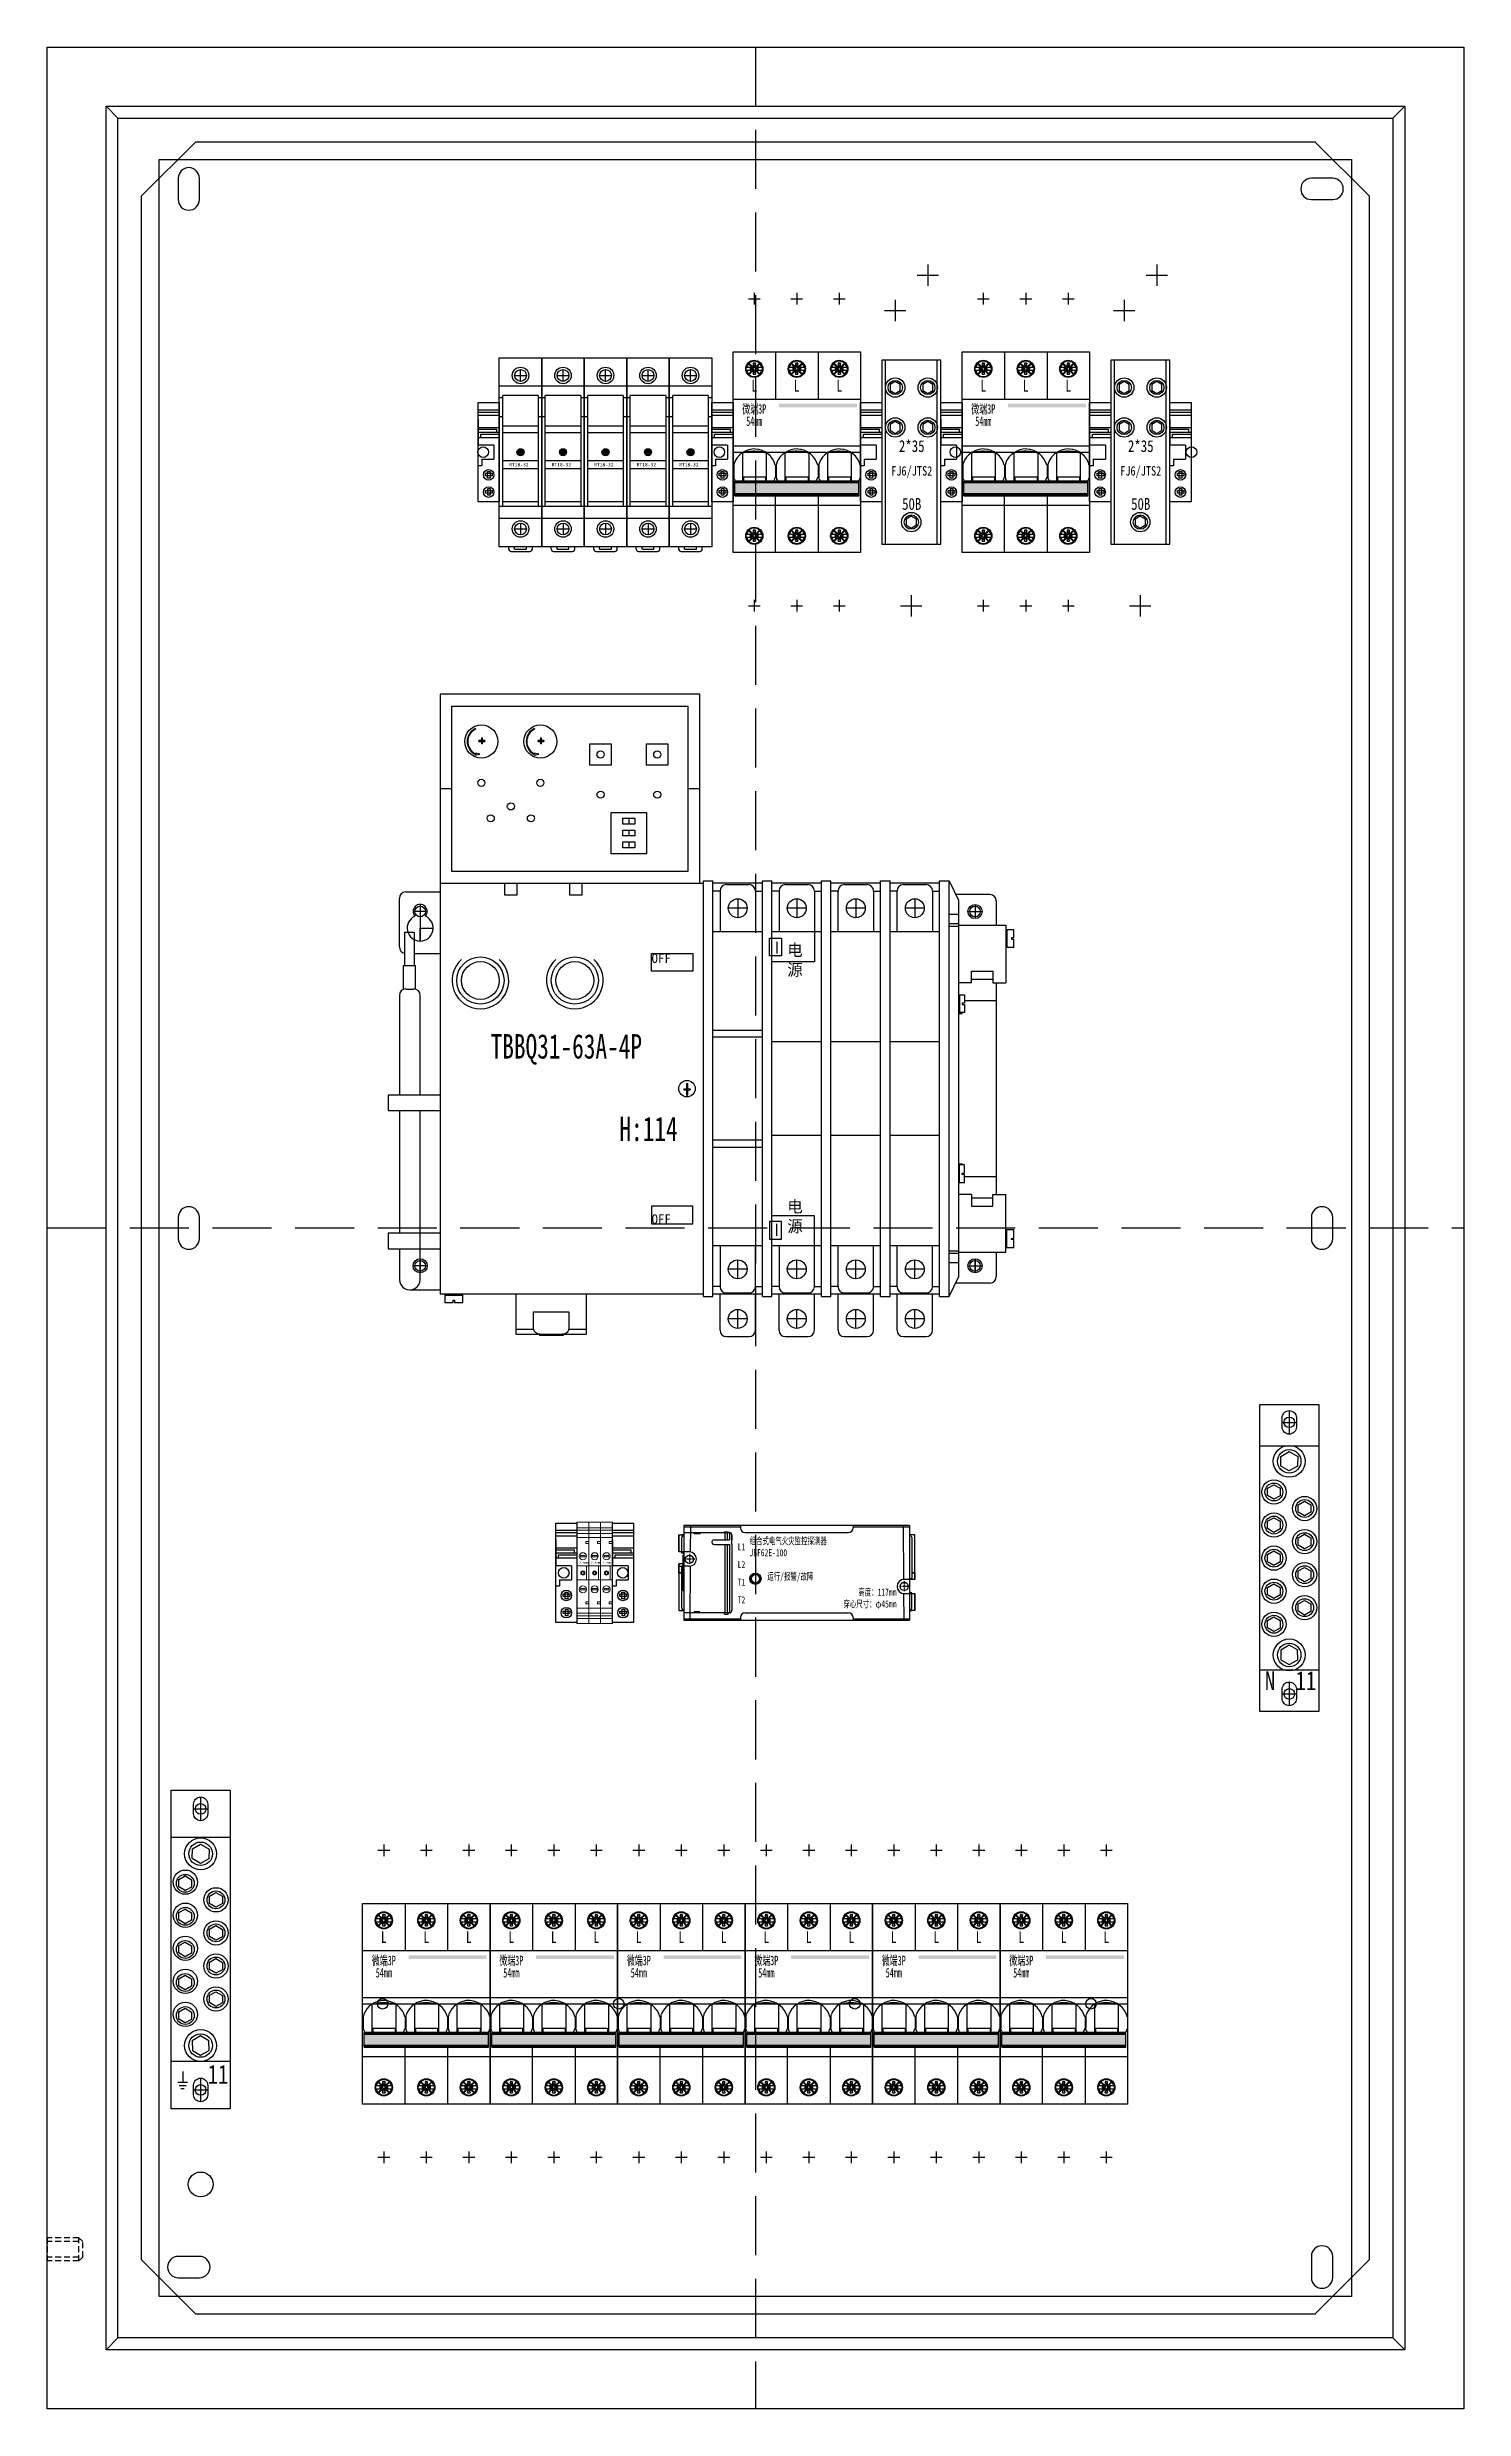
# Model space of a CAD drawing. Extents: x 1461237 to 1461837, y 399091 to 400091.
import ezdxf
from ezdxf.enums import TextEntityAlignment as Align

# ---------------------------------------------------------------- set-up
doc = ezdxf.new("R2010")
doc.units = 0
doc.header["$MEASUREMENT"] = 0
for name, pattern in [('DASH', [0.35, 0.25, -0.1]), ('DASHED', [0.75, 0.5, -0.25]), ('HIDDEN', [0.375, 0.25, -0.125]), ('LYJS-XX', [0.35, 0.25, -0.1])]:
    doc.linetypes.add(name, pattern=pattern)
for name, color, linetype in [('01', 7, 'Continuous'), ('EL-TEXT', 3, 'Continuous'), ('LY-JS-BJ', 7, 'Continuous'), ('LY-JS-YQJ', 7, 'Continuous'), ('布置图', 20, 'Continuous'), ('注释', 1, 'Continuous')]:
    doc.layers.add(name, color=color, linetype=linetype)
doc.layers.add('LY-二次控制图', color=7, linetype='Continuous', lineweight=18)
doc.styles.add('-宋体', font='', dxfattribs={"width": 0.65})
doc.styles.add('LY-SJ-元器件', font='', dxfattribs={"width": 0.6, "height": 4})
doc.styles.add('宋体', font='', dxfattribs={"width": 0.8, "height": 3.5})
doc.styles.get('-宋体').set_extended_font_data('NSimSun')
doc.styles.get('LY-SJ-元器件').set_extended_font_data('SimSun')
doc.styles.get('宋体').set_extended_font_data('SimSun')

# ---------------------------------------------------------------- blocks, each defined once
blk = doc.blocks.new('A$C7F2E4CF4')
at = {"layer": 'LY-JS-YQJ', "color": 1, "linetype": 'DASH'}
for p, q in [((-3, 0), (3, 0)), ((0, 5), (0, -5))]:
    blk.add_line(p, q, dxfattribs=at)
at = {"layer": 'LY-JS-YQJ', "color": 0, "linetype": 'ByBlock'}
blk.add_lwpolyline([(0, 5), (0, 5, -0.414214), (3, 2), (3, -2, -0.414214), (0, -5), (0, -5, -0.414214), (-3, -2), (-3, 2, -0.414214)], format="xyb", close=True, dxfattribs=at)
blk = doc.blocks.new('11位零排2021')
at = {"layer": 'LY-JS-YQJ', "color": 2, "linetype": 'ByBlock'}
blk.add_lwpolyline([(25, 130), (25, 0), (0, 0), (0, 130)], close=True, dxfattribs=at)
for points in [[(0, 112.5), (25, 112.5)], [(25, 17.5), (0, 17.5)]]:
    blk.add_lwpolyline(points, dxfattribs=at)
at = {"layer": 'LY-JS-YQJ', "color": 3}
for points in [[(12.5, 101.9), (8.9, 104), (9, 108.1), (12.5, 110.1), (16.1, 108), (16, 103.9)], [(6, 89.9), (3.3, 91.5), (3.3, 94.6), (6, 96.1), (8.7, 94.6), (8.7, 91.4)], [(6, 75.9), (3.3, 77.5), (3.3, 80.6), (6, 82.1), (8.7, 80.6), (8.7, 77.4)], [(19, 82.9), (16.3, 84.5), (16.3, 87.6), (19, 89.1), (21.7, 87.6), (21.7, 84.4)], [(19, 68.9), (16.3, 70.5), (16.3, 73.6), (19, 75.1), (21.7, 73.6), (21.7, 70.4)], [(6, 61.9), (3.3, 63.5), (3.3, 66.6), (6, 68.1), (8.7, 66.6), (8.7, 63.4)], [(19, 54.9), (16.3, 56.5), (16.3, 59.6), (19, 61.1), (21.7, 59.6), (21.7, 56.4)], [(6, 47.9), (3.3, 49.5), (3.3, 52.6), (6, 54.1), (8.7, 52.6), (8.7, 49.4)], [(6, 33.9), (3.3, 35.5), (3.3, 38.6), (6, 40.1), (8.7, 38.6), (8.7, 35.4)], [(19, 40.9), (16.3, 42.5), (16.3, 45.6), (19, 47.1), (21.7, 45.6), (21.7, 42.4)], [(12.5, 28.1), (8.9, 26), (9, 21.9), (12.5, 19.9), (16.1, 22), (16, 26.1)]]:
    blk.add_lwpolyline(points, close=True, dxfattribs=at)
for centre, radius in [((12.5, 106), 6.76), ((12.5, 106), 4.97), ((6, 93), 5.14), ((6, 93), 3.78), ((19, 86), 5.14), ((6, 79), 5.14), ((6, 79), 3.78), ((19, 86), 3.78), ((6, 65), 5.14), ((19, 72), 5.14), ((19, 72), 3.78), ((6, 65), 3.78), ((19, 58), 5.14), ((19, 58), 3.78), ((6, 51), 5.14), ((6, 51), 3.78), ((6, 37), 5.14), ((6, 37), 3.78), ((19, 44), 5.14), ((19, 44), 3.78), ((12.5, 24), 4.97)]:
    blk.add_circle(centre, radius, dxfattribs=at)
at = {"layer": 'LY-JS-YQJ'}
blk.add_circle((12.5, 24), 6.76, dxfattribs=at)
at = {"layer": 'LY-JS-YQJ', "color": 0}
for p in [(12.5, 122.5), (12.5, 7.5)]:
    blk.add_blockref('A$C7F2E4CF4', p, dxfattribs=at)
at = {"layer": 'LY-JS-YQJ', "color": 1, "style": '-宋体', "width": 0.8}
blk.add_text('N', height=8, dxfattribs=at).set_placement((2.2, 9.1))
at = {"layer": 'LY-JS-YQJ', "color": 4, "style": '-宋体', "width": 0.8}
blk.add_text('11', height=8, dxfattribs=at).set_placement((15.2, 9.1))
blk = doc.blocks.new('11位地排2021')
at = {"layer": 'LY-JS-YQJ', "color": 1, "linetype": 'ByBlock'}
for p, q in [((2.9, 11.3), (7, 11.3)), ((4.9, 15.8), (4.9, 11.3)), ((3.4, 9.9), (6.4, 9.9)), ((4.1, 8.6), (5.6, 8.6))]:
    blk.add_line(p, q, dxfattribs=at)
at = {"layer": 'LY-JS-YQJ', "color": 2, "linetype": 'ByBlock'}
blk.add_lwpolyline([(25, 135), (25, 0), (0, 0), (0, 135)], close=True, dxfattribs=at)
for points in [[(0, 115), (25, 115)], [(25, 20), (0, 20)]]:
    blk.add_lwpolyline(points, dxfattribs=at)
at = {"layer": 'LY-JS-YQJ', "color": 3}
for points in [[(12.5, 103.9), (8.9, 106), (9, 110.1), (12.5, 112.1), (16.1, 110), (16, 105.9)], [(6, 92.4), (3.3, 94), (3.3, 97.1), (6, 98.6), (8.7, 97), (8.7, 93.9)], [(19, 85.4), (16.3, 87), (16.3, 90.1), (19, 91.6), (21.7, 90), (21.7, 86.9)], [(6, 78.4), (3.3, 80), (3.3, 83.1), (6, 84.6), (8.7, 83), (8.7, 79.9)], [(6, 64.4), (3.3, 66), (3.3, 69.1), (6, 70.6), (8.7, 69), (8.7, 65.9)], [(19, 71.4), (16.3, 73), (16.3, 76.1), (19, 77.6), (21.7, 76), (21.7, 72.9)], [(19, 57.4), (16.3, 59), (16.3, 62.1), (19, 63.6), (21.7, 62), (21.7, 58.9)], [(6, 50.4), (3.3, 52), (3.3, 55.1), (6, 56.6), (8.7, 55), (8.7, 51.9)], [(6, 36.4), (3.3, 38), (3.3, 41.1), (6, 42.6), (8.7, 41), (8.7, 37.9)], [(19, 43.4), (16.3, 45), (16.3, 48.1), (19, 49.6), (21.7, 48), (21.7, 44.9)], [(12.5, 30.9), (8.9, 28.8), (9, 24.7), (12.5, 22.7), (16.1, 24.7), (16, 28.8)]]:
    blk.add_lwpolyline(points, close=True, dxfattribs=at)
for centre, radius in [((12.5, 108), 6.76), ((12.5, 108), 4.97), ((6, 96), 5.14), ((6, 95.5), 3.78), ((19, 88.5), 5.14), ((19, 88.5), 3.78), ((6, 82), 5.14), ((6, 81.5), 3.78), ((6, 68), 5.14), ((6, 67.5), 3.78), ((19, 74.5), 5.14), ((19, 74.5), 3.78), ((19, 60.5), 5.14), ((19, 60.5), 3.78), ((6, 54), 5.14), ((6, 53.5), 3.78), ((19, 46.5), 5.14), ((19, 46.5), 3.78), ((6, 40), 5.14), ((6, 39.5), 3.78), ((12.5, 26.8), 6.76), ((12.5, 26.8), 4.97)]:
    blk.add_circle(centre, radius, dxfattribs=at)
at = {"layer": 'LY-JS-YQJ', "color": 0}
for p in [(12.5, 127), (12.5, 8)]:
    blk.add_blockref('A$C7F2E4CF4', p, dxfattribs=at)
at = {"layer": 'LY-JS-YQJ', "color": 4, "style": '-宋体', "width": 0.8}
blk.add_text('11', height=8, dxfattribs=at).set_placement((15.5, 10.6))
blk = doc.blocks.new('端子堵头')
at = {"layer": 'LY-JS-YQJ'}
for p, q in [((0, 39), (9, 39)), ((0, 38), (9, 38)), ((0, 36.7), (9, 36.7)), ((0, 35), (0, 24)), ((0, 31.5), (9, 31.5)), ((8, 30.6), (0, 30.6)), ((8, 29.5), (8, 30.6)), ((9, 35), (9, 24)), ((9, 34.6), (9, 33.5)), ((0, 29.5), (9, 29.5)), ((0, 27.3), (9, 27.3)), ((6.7, 24), (0, 24)), ((1.2, 27.3), (1.2, 28.6)), ((1.2, 28.6), (9, 28.6)), ((6.7, 24), (6.7, 18)), ((1.6, 15.3), (0, 15.3)), ((1.6, 18), (1.6, 15.3)), ((1.6, 18), (6.7, 18))]:
    blk.add_line(p, q, dxfattribs=at)
for points in [[(0, 42), (9, 42), (9, 0), (0, 0)], [(3.2, 12.1), (6, 12.1), (6, 11), (3.2, 11)], [(5.1, 12.8), (5.1, 10), (4, 10), (4, 12.8)], [(3.2, 4.8), (6, 4.8), (6, 3.7), (3.2, 3.7)], [(5.1, 5.6), (5.1, 2.8), (4.1, 2.8), (4.1, 5.6)]]:
    blk.add_lwpolyline(points, close=True, dxfattribs=at)
for centre in [(4.5, 11.4), (4.5, 4.1)]:
    blk.add_circle(centre, 2.23, dxfattribs=at)
blk = doc.blocks.new('端子50B-2x35 1只')
at = {"color": 1}
for p, q in [((15, 114), (24, 114)), ((19.5, 118.5), (19.5, 109.5)), ((5.7, 103.5), (5.7, 94.5)), ((1.2, 99), (10.2, 99)), ((8, -26), (17, -26)), ((12.5, -21.5), (12.5, -30.5))]:
    blk.add_line(p, q, dxfattribs=at)
for p, q in [((25, 78), (0, 78)), ((0, 78), (0, 0)), ((1.5, 78), (1.5, 0)), ((23.5, 0), (23.5, 78)), ((25, 0), (25, 78)), ((0, 0), (25, 0))]:
    blk.add_line(p, q)
for points in [[(5.7, 63.9), (7.8, 65.2), (7.8, 67.7), (5.7, 68.9), (3.5, 67.7), (3.5, 65.2)], [(19.5, 63.9), (21.7, 65.2), (21.7, 67.7), (19.5, 68.9), (17.4, 67.7), (17.4, 65.2)], [(5.7, 47), (7.8, 48.3), (7.8, 50.8), (5.7, 52), (3.5, 50.8), (3.5, 48.3)], [(19.5, 47), (21.7, 48.3), (21.7, 50.8), (19.5, 52), (17.4, 50.8), (17.4, 48.3)], [(12.5, 6.9), (14.7, 8.2), (14.7, 10.7), (12.5, 11.9), (10.4, 10.7), (10.4, 8.2)]]:
    blk.add_lwpolyline(points, close=True)
for centre, radius in [((5.7, 66.4), 4.11), ((19.5, 66.4), 4.11), ((5.7, 66.4), 3.02), ((19.5, 66.4), 3.02), ((5.7, 49.5), 4.11), ((5.7, 49.5), 3.02), ((19.5, 49.5), 4.11), ((19.5, 49.5), 3.02), ((12.5, 9.4), 4.11), ((12.5, 9.4), 3.02)]:
    blk.add_circle(centre, radius)
for p in [(-9, 18), (25, 18)]:
    blk.add_blockref('端子堵头', p)
at = {"layer": 'EL-TEXT', "color": 0, "linetype": 'ByBlock', "lineweight": -3, "style": '-宋体', "width": 0.8}
for s, height, p in [('2*35', 5, (12.7, 41.6)), ('FJ6/JTS2', 4, (12.7, 31.1)), ('50B', 5, (12.7, 17.1))]:
    blk.add_text(s, height=height, dxfattribs=at).set_placement(p, align=Align.MIDDLE_CENTER)
blk = doc.blocks.new('微端3P-54mm-2022.1')
h = blk.add_hatch(color=3)
h.dxf.hatch_style = 1
h.paths.add_polyline_path([(52.5, 19), (52.5, 20.5), (19.5, 20.5), (19.5, 19)])
h = blk.add_hatch(color=0)
h.dxf.hatch_style = 1
h.paths.add_polyline_path([(53.3, -17.5), (53.3, -13), (0.7, -13), (0.7, -17.5)])
at = {"color": 1}
for p, q in [((6.5, 65), (11.5, 65)), ((9, 67.5), (9, 62.5)), ((24.5, 65), (29.5, 65)), ((27, 67.5), (27, 62.5)), ((42.5, 65), (47.5, 65)), ((45, 67.5), (45, 62.5)), ((0, 0), (54, 0)), ((6.5, -65), (11.5, -65)), ((9, -62.5), (9, -67.5)), ((24.5, -65), (29.5, -65)), ((27, -62.5), (27, -67.5)), ((42.5, -65), (47.5, -65)), ((45, -62.5), (45, -67.5))]:
    blk.add_line(p, q, dxfattribs=at)
at = {"color": 0}
for p, q in [((0, -42.5), (0, 42.5)), ((0, 42.5), (54, 42.5)), ((18, 42.5), (18, 22.5)), ((36, 42.5), (36, 22.5)), ((54, 42.5), (54, -42.5)), ((0, 22.5), (54, 22.5)), ((54, 2.5), (0, 2.5)), ((18, -42.5), (18, -17.5)), ((36, -17.5), (36, -42.5)), ((54, -22.5), (0, -22.5)), ((54, -42.5), (0, -42.5))]:
    blk.add_line(p, q, dxfattribs=at)
at = {"color": 0, "linetype": 'Continuous', "lineweight": 25}
for p, q in [((7.9, 35.9), (5.6, 35.9)), ((5.6, 34.7), (7.9, 34.7)), ((6.7, 37.8), (6.5, 37.6)), ((6.5, 37.6), (6.6, 37.5)), ((6.6, 33.1), (6.5, 33)), ((6.5, 33), (6.7, 32.8)), ((6.6, 37.5), (8.1, 35.9)), ((8.1, 34.7), (6.6, 33.1)), ((6.8, 37.7), (6.7, 37.8)), ((6.7, 32.8), (6.8, 32.9)), ((8.4, 36.1), (6.8, 37.7)), ((6.8, 32.9), (8.4, 34.5)), ((7.3, 35.9), (7.3, 34.7)), ((7.3, 35.9), (8, 35.5)), ((7.3, 34.7), (8, 35.2)), ((8, 35.5), (8, 35.2)), ((8.2, 35.5), (8, 35.5)), ((8, 35.2), (8.2, 35.2)), ((8.5, 37.7), (8.5, 36.5)), ((8.5, 37.7), (8.9, 36.3)), ((9.5, 37.7), (8.5, 37.7)), ((8.5, 36.5), (8.9, 36)), ((8.5, 34.2), (8.9, 34.7)), ((8.5, 33), (8.9, 34.3)), ((8.5, 34.2), (8.5, 33)), ((8.5, 33), (9.5, 33)), ((9.1, 36.3), (8.9, 36.3)), ((8.9, 36.3), (8.9, 36)), ((8.9, 34.7), (8.9, 34.3)), ((8.9, 34.3), (9.1, 34.3)), ((9, 31.8), (9, 32.1)), ((9.5, 37.7), (9.1, 36.3)), ((9.5, 36.5), (9.1, 36)), ((9.1, 36), (9.1, 36.3)), ((9.5, 34.2), (9.1, 34.7)), ((9.1, 34.3), (9.1, 34.7)), ((9.1, 34.3), (9.5, 33)), ((9.5, 36.5), (9.5, 37.7)), ((9.5, 33), (9.5, 34.2)), ((11.2, 37.7), (9.6, 36.1)), ((9.6, 34.5), (11.2, 32.9)), ((10, 35.5), (9.7, 35.5)), ((9.7, 35.2), (10, 35.2)), ((9.9, 35.9), (11.4, 37.5)), ((11.4, 33.1), (9.9, 34.7)), ((10.7, 35.9), (10, 35.5)), ((10, 35.2), (10, 35.5)), ((10.7, 34.7), (10, 35.2)), ((12.4, 35.9), (10.1, 35.9)), ((10.1, 34.7), (12.4, 34.7)), ((10.7, 34.7), (10.7, 35.9)), ((11.3, 37.8), (11.2, 37.7)), ((11.2, 32.9), (11.3, 32.8)), ((11.5, 37.6), (11.3, 37.8)), ((11.3, 32.8), (11.5, 33)), ((11.4, 37.5), (11.5, 37.6)), ((11.5, 33), (11.4, 33.1)), ((25.9, 35.9), (23.6, 35.9)), ((23.6, 34.7), (25.9, 34.7)), ((24.7, 37.8), (24.5, 37.6)), ((24.5, 37.6), (24.6, 37.5)), ((24.6, 33.1), (24.5, 33)), ((24.5, 33), (24.7, 32.8)), ((24.6, 37.5), (26.1, 35.9)), ((26.1, 34.7), (24.6, 33.1)), ((24.8, 37.7), (24.7, 37.8)), ((24.7, 32.8), (24.8, 32.9)), ((26.4, 36.1), (24.8, 37.7)), ((24.8, 32.9), (26.4, 34.5)), ((25.3, 35.9), (25.3, 34.7)), ((25.3, 35.9), (26, 35.5)), ((25.3, 34.7), (26, 35.2)), ((26, 35.5), (26, 35.2)), ((26.2, 35.5), (26, 35.5)), ((26, 35.2), (26.2, 35.2)), ((27.5, 37.7), (26.5, 37.7)), ((26.5, 37.7), (26.5, 36.5)), ((26.5, 37.7), (26.9, 36.3)), ((26.5, 36.5), (26.9, 36)), ((26.5, 34.2), (26.9, 34.7)), ((26.5, 33), (26.9, 34.3)), ((26.5, 34.2), (26.5, 33)), ((26.5, 33), (27.5, 33)), ((26.9, 36.3), (26.9, 36)), ((27.1, 36.3), (26.9, 36.3)), ((26.9, 34.7), (26.9, 34.3)), ((26.9, 34.3), (27.1, 34.3)), ((27, 31.8), (27, 32.1)), ((27.5, 37.7), (27.1, 36.3)), ((27.5, 36.5), (27.1, 36)), ((27.1, 36), (27.1, 36.3)), ((27.1, 34.3), (27.1, 34.7)), ((27.5, 34.2), (27.1, 34.7)), ((27.1, 34.3), (27.5, 33)), ((27.5, 36.5), (27.5, 37.7)), ((27.5, 33), (27.5, 34.2)), ((29.2, 37.7), (27.6, 36.1)), ((27.6, 34.5), (29.2, 32.9)), ((28, 35.5), (27.7, 35.5)), ((27.7, 35.2), (28, 35.2)), ((27.9, 35.9), (29.4, 37.5)), ((29.4, 33.1), (27.9, 34.7)), ((28.7, 35.9), (28, 35.5)), ((28, 35.2), (28, 35.5)), ((28.7, 34.7), (28, 35.2)), ((30.4, 35.9), (28.1, 35.9)), ((28.1, 34.7), (30.4, 34.7)), ((28.7, 34.7), (28.7, 35.9)), ((29.3, 37.8), (29.2, 37.7)), ((29.2, 32.9), (29.3, 32.8)), ((29.5, 37.6), (29.3, 37.8)), ((29.3, 32.8), (29.5, 33)), ((29.4, 37.5), (29.5, 37.6)), ((29.5, 33), (29.4, 33.1)), ((43.9, 35.9), (41.6, 35.9)), ((41.6, 34.7), (43.9, 34.7)), ((42.7, 37.8), (42.5, 37.6)), ((42.5, 37.6), (42.6, 37.5)), ((42.6, 33.1), (42.5, 33)), ((42.5, 33), (42.7, 32.8)), ((42.6, 37.5), (44.1, 35.9)), ((44.1, 34.7), (42.6, 33.1)), ((42.8, 37.7), (42.7, 37.8)), ((42.7, 32.8), (42.8, 32.9)), ((44.4, 36.1), (42.8, 37.7)), ((42.8, 32.9), (44.4, 34.5)), ((43.3, 35.9), (43.3, 34.7)), ((43.3, 35.9), (44, 35.5)), ((43.3, 34.7), (44, 35.2)), ((44, 35.5), (44, 35.2)), ((44.2, 35.5), (44, 35.5)), ((44, 35.2), (44.2, 35.2)), ((44.5, 37.7), (44.9, 36.3)), ((45.5, 37.7), (44.5, 37.7)), ((44.5, 37.7), (44.5, 36.5)), ((44.5, 36.5), (44.9, 36)), ((44.5, 34.2), (44.9, 34.7)), ((44.5, 33), (44.9, 34.3)), ((44.5, 34.2), (44.5, 33)), ((44.5, 33), (45.5, 33)), ((44.9, 36.3), (44.9, 36)), ((45.1, 36.3), (44.9, 36.3)), ((44.9, 34.7), (44.9, 34.3)), ((44.9, 34.3), (45.1, 34.3)), ((45, 31.8), (45, 32.1)), ((45.5, 37.7), (45.1, 36.3)), ((45.5, 36.5), (45.1, 36)), ((45.1, 36), (45.1, 36.3)), ((45.1, 34.3), (45.1, 34.7)), ((45.5, 34.2), (45.1, 34.7)), ((45.1, 34.3), (45.5, 33)), ((45.5, 36.5), (45.5, 37.7)), ((45.5, 33), (45.5, 34.2)), ((47.2, 37.7), (45.6, 36.1)), ((45.6, 34.5), (47.2, 32.9)), ((46, 35.5), (45.7, 35.5)), ((45.7, 35.2), (46, 35.2)), ((45.9, 35.9), (47.4, 37.5)), ((47.4, 33.1), (45.9, 34.7)), ((46.7, 35.9), (46, 35.5)), ((46, 35.2), (46, 35.5)), ((46.7, 34.7), (46, 35.2)), ((48.4, 35.9), (46.1, 35.9)), ((46.1, 34.7), (48.4, 34.7)), ((46.7, 34.7), (46.7, 35.9)), ((47.3, 37.8), (47.2, 37.7)), ((47.2, 32.9), (47.3, 32.8)), ((47.5, 37.6), (47.3, 37.8)), ((47.3, 32.8), (47.5, 33)), ((47.4, 37.5), (47.5, 37.6)), ((47.5, 33), (47.4, 33.1)), ((0.3, -5.5), (0.3, -10.5)), ((4.1, -12.2), (4.1, -0.4)), ((14.1, -0.4), (14.1, -12.2)), ((18, -5.5), (18, -10.5)), ((18.3, -5.5), (18.3, -10.5)), ((22.1, -12.2), (22.1, -0.4)), ((32.1, -0.4), (32.1, -12.2)), ((36, -5.5), (36, -10.5)), ((36.3, -5.5), (36.3, -10.5)), ((40.1, -12.2), (40.1, -0.4)), ((50.1, -0.4), (50.1, -12.2)), ((54, -5.5), (54, -10.5)), ((53.3, -12.2), (0.7, -12.2)), ((0.7, -18.4), (0.7, -12.2)), ((53.3, -12.4), (0.7, -12.4)), ((53.3, -13), (0.7, -13)), ((0.7, -17.5), (53.3, -17.5)), ((0.7, -18.1), (53.3, -18.1)), ((0.7, -18.4), (53.3, -18.4)), ((4.4, -10.4), (4.4, -12.2)), ((4.4, -10.4), (13.8, -10.4)), ((13.8, -10.4), (13.8, -12.2)), ((22.4, -10.4), (22.4, -12.2)), ((22.4, -10.4), (31.8, -10.4)), ((31.8, -10.4), (31.8, -12.2)), ((40.4, -10.4), (40.4, -12.2)), ((40.4, -10.4), (49.8, -10.4)), ((49.8, -10.4), (49.8, -12.2)), ((53.3, -18.4), (53.3, -12.2)), ((7.9, -34.8), (5.6, -34.8)), ((5.6, -36), (7.9, -36)), ((6.7, -32.9), (6.5, -33.1)), ((6.5, -33.1), (6.6, -33.2)), ((6.6, -37.6), (6.5, -37.7)), ((6.5, -37.7), (6.7, -37.9)), ((6.6, -33.2), (8.1, -34.8)), ((8.1, -36), (6.6, -37.6)), ((6.8, -33), (6.7, -32.9)), ((6.7, -37.9), (6.8, -37.8)), ((8.4, -34.6), (6.8, -33)), ((6.8, -37.8), (8.4, -36.2)), ((7.3, -34.8), (7.3, -36)), ((7.3, -34.8), (8, -35.2)), ((7.3, -36), (8, -35.5)), ((8, -35.2), (8, -35.5)), ((8.2, -35.2), (8, -35.2)), ((8, -35.5), (8.2, -35.5)), ((8.5, -33), (8.9, -34.4)), ((9.5, -33), (8.5, -33)), ((8.5, -33), (8.5, -34.2)), ((8.5, -34.2), (8.9, -34.7)), ((8.5, -36.6), (8.9, -36.1)), ((8.5, -37.7), (8.9, -36.4)), ((8.5, -36.6), (8.5, -37.7)), ((8.5, -37.7), (9.5, -37.7)), ((9.1, -34.4), (8.9, -34.4)), ((8.9, -34.4), (8.9, -34.7)), ((8.9, -36.1), (8.9, -36.4)), ((8.9, -36.4), (9.1, -36.4)), ((9, -38.9), (9, -38.6)), ((9.5, -33), (9.1, -34.4)), ((9.5, -34.2), (9.1, -34.7)), ((9.1, -34.7), (9.1, -34.4)), ((9.5, -36.6), (9.1, -36)), ((9.1, -36.4), (9.1, -36)), ((9.1, -36.4), (9.5, -37.7)), ((9.5, -34.2), (9.5, -33)), ((9.5, -37.7), (9.5, -36.6)), ((11.2, -33), (9.6, -34.6)), ((9.6, -36.2), (11.2, -37.8)), ((10, -35.2), (9.7, -35.2)), ((9.7, -35.5), (10, -35.5)), ((9.9, -34.8), (11.4, -33.2)), ((11.4, -37.6), (9.9, -36)), ((10.7, -34.8), (10, -35.2)), ((10, -35.5), (10, -35.2)), ((10.7, -36), (10, -35.5)), ((12.4, -34.8), (10.1, -34.8)), ((10.1, -36), (12.4, -36)), ((10.7, -36), (10.7, -34.8)), ((11.3, -32.9), (11.2, -33)), ((11.2, -37.8), (11.3, -37.9)), ((11.5, -33.1), (11.3, -32.9)), ((11.3, -37.9), (11.5, -37.7)), ((11.4, -33.2), (11.5, -33.1)), ((11.5, -37.7), (11.4, -37.6)), ((25.9, -34.8), (23.6, -34.8)), ((23.6, -36), (25.9, -36)), ((24.7, -32.9), (24.5, -33.1)), ((24.5, -33.1), (24.6, -33.2)), ((24.6, -37.6), (24.5, -37.7)), ((24.5, -37.7), (24.7, -37.9)), ((24.6, -33.2), (26.1, -34.8)), ((26.1, -36), (24.6, -37.6)), ((24.8, -33), (24.7, -32.9)), ((24.7, -37.9), (24.8, -37.8)), ((26.4, -34.6), (24.8, -33)), ((24.8, -37.8), (26.4, -36.2)), ((25.3, -34.8), (25.3, -36)), ((25.3, -34.8), (26, -35.2)), ((25.3, -36), (26, -35.5)), ((26, -35.2), (26, -35.5)), ((26.2, -35.2), (26, -35.2)), ((26, -35.5), (26.2, -35.5)), ((26.5, -33), (26.5, -34.2)), ((27.5, -33), (26.5, -33)), ((26.5, -33), (26.9, -34.4)), ((26.5, -34.2), (26.9, -34.7)), ((26.5, -36.6), (26.9, -36.1)), ((26.5, -37.7), (26.9, -36.4)), ((26.5, -36.6), (26.5, -37.7)), ((26.5, -37.7), (27.5, -37.7)), ((27.1, -34.4), (26.9, -34.4)), ((26.9, -34.4), (26.9, -34.7)), ((26.9, -36.1), (26.9, -36.4)), ((26.9, -36.4), (27.1, -36.4)), ((27, -38.9), (27, -38.6)), ((27.5, -33), (27.1, -34.4)), ((27.5, -34.2), (27.1, -34.7)), ((27.1, -34.7), (27.1, -34.4)), ((27.1, -36.4), (27.1, -36)), ((27.5, -36.6), (27.1, -36)), ((27.1, -36.4), (27.5, -37.7)), ((27.5, -34.2), (27.5, -33)), ((27.5, -37.7), (27.5, -36.6)), ((29.2, -33), (27.6, -34.6)), ((27.6, -36.2), (29.2, -37.8)), ((28, -35.2), (27.7, -35.2)), ((27.7, -35.5), (28, -35.5)), ((27.9, -34.8), (29.4, -33.2)), ((29.4, -37.6), (27.9, -36)), ((28.7, -34.8), (28, -35.2)), ((28, -35.5), (28, -35.2)), ((28.7, -36), (28, -35.5)), ((30.4, -34.8), (28.1, -34.8)), ((28.1, -36), (30.4, -36)), ((28.7, -36), (28.7, -34.8)), ((29.3, -32.9), (29.2, -33)), ((29.2, -37.8), (29.3, -37.9)), ((29.5, -33.1), (29.3, -32.9)), ((29.3, -37.9), (29.5, -37.7)), ((29.4, -33.2), (29.5, -33.1)), ((29.5, -37.7), (29.4, -37.6)), ((43.9, -34.8), (41.6, -34.8)), ((41.6, -36), (43.9, -36)), ((42.7, -32.9), (42.5, -33.1)), ((42.5, -33.1), (42.6, -33.2)), ((42.6, -37.6), (42.5, -37.7)), ((42.5, -37.7), (42.7, -37.9)), ((42.6, -33.2), (44.1, -34.8)), ((44.1, -36), (42.6, -37.6)), ((42.8, -33), (42.7, -32.9)), ((42.7, -37.9), (42.8, -37.8)), ((44.4, -34.6), (42.8, -33)), ((42.8, -37.8), (44.4, -36.2)), ((43.3, -34.8), (44, -35.2)), ((43.3, -34.8), (43.3, -36)), ((43.3, -36), (44, -35.5)), ((44, -35.2), (44, -35.5)), ((44.2, -35.2), (44, -35.2)), ((44, -35.5), (44.2, -35.5)), ((44.5, -33), (44.9, -34.4)), ((45.5, -33), (44.5, -33)), ((44.5, -33), (44.5, -34.2)), ((44.5, -34.2), (44.9, -34.7)), ((44.5, -36.6), (44.9, -36.1)), ((44.5, -37.7), (44.9, -36.4)), ((44.5, -36.6), (44.5, -37.7)), ((44.5, -37.7), (45.5, -37.7)), ((44.9, -34.4), (44.9, -34.7)), ((45.1, -34.4), (44.9, -34.4)), ((44.9, -36.1), (44.9, -36.4)), ((44.9, -36.4), (45.1, -36.4)), ((45, -38.9), (45, -38.6)), ((45.5, -33), (45.1, -34.4)), ((45.5, -34.2), (45.1, -34.7)), ((45.1, -34.7), (45.1, -34.4)), ((45.1, -36.4), (45.1, -36)), ((45.5, -36.6), (45.1, -36)), ((45.1, -36.4), (45.5, -37.7)), ((45.5, -34.2), (45.5, -33)), ((45.5, -37.7), (45.5, -36.6)), ((47.2, -33), (45.6, -34.6)), ((45.6, -36.2), (47.2, -37.8)), ((46, -35.2), (45.7, -35.2)), ((45.7, -35.5), (46, -35.5)), ((45.9, -34.8), (47.4, -33.2)), ((47.4, -37.6), (45.9, -36)), ((46.7, -34.8), (46, -35.2)), ((46, -35.5), (46, -35.2)), ((46.7, -36), (46, -35.5)), ((48.4, -34.8), (46.1, -34.8)), ((46.1, -36), (48.4, -36)), ((46.7, -36), (46.7, -34.8)), ((47.3, -32.9), (47.2, -33)), ((47.2, -37.8), (47.3, -37.9)), ((47.5, -33.1), (47.3, -32.9)), ((47.3, -37.9), (47.5, -37.7)), ((47.4, -33.2), (47.5, -33.1)), ((47.5, -37.7), (47.4, -37.6))]:
    blk.add_line(p, q, dxfattribs=at)
at = {"color": 0}
for centre, radius in [((9, 35.3), 3.64), ((9, 35.3), 3.39), ((27, 35.3), 3.64), ((27, 35.3), 3.39), ((45, 35.3), 3.64), ((45, 35.3), 3.39), ((9, -35.4), 3.64), ((9, -35.4), 3.39), ((27, -35.4), 3.64), ((27, -35.4), 3.39), ((45, -35.4), 3.64), ((45, -35.4), 3.39)]:
    blk.add_circle(centre, radius, dxfattribs=at)
at = {"color": 0, "linetype": 'Continuous', "lineweight": 25}
for centre in [(9, 35.3), (27, 35.3), (45, 35.3), (9, -35.4), (27, -35.4), (45, -35.4)]:
    blk.add_circle(centre, 3.5, dxfattribs=at)
for centre, radius, start, end in [((9, 35.3), 3.25, 137.6454, 169.3613), ((9, 35.3), 3.25, 190.6387, 222.3546), ((9, 35.3), 3.25, 47.6454, 132.3546), ((9, 35.3), 3.25, 227.6454, 312.3546), ((7.9, 36.5), 0.552, 270, 360), ((7.9, 34.2), 0.552, 0, 90), ((8.2, 36.7), 1.27, 275.7409, 278.1372), ((8.1, 37.8), 2.31, 274.6869, 276.011), ((8.1, 32.9), 2.31, 83.234, 85.2255), ((8.2, 34.3), 0.834, 77.8753, 83.3489), ((8.3, 36), 0.494, 282.0203, 298.836), ((8.2, 36.2), 0.747, 278.1332, 282.1859), ((8.3, 34.6), 0.5, 58.0737, 77.8061), ((8.2, 36.1), 0.641, 299.0084, 316.9423), ((8.2, 34.5), 0.636, 37.8376, 58.3835), ((8.3, 36), 0.506, 316.5183, 337.4465), ((8.3, 34.6), 0.49, 22.029, 37.4855), ((6.6, 36.6), 2.31, 342.9388, 344.9228), ((8, 36.1), 0.834, 337.6013, 343.0532), ((8.1, 34.5), 0.747, 18.1694, 22.2379), ((7.6, 34.4), 1.27, 15.7681, 18.1735), ((6.6, 34.1), 2.31, 14.7102, 16.0393), ((11.4, 36.6), 2.31, 195.0773, 196.4013), ((11.4, 34.1), 2.31, 162.9388, 164.9228), ((9.9, 36.1), 0.747, 198.5233, 202.5755), ((10.4, 36.3), 1.27, 196.1312, 198.5273), ((9.7, 36), 0.49, 202.3673, 217.7617), ((9.7, 34.6), 0.506, 136.5183, 157.4465), ((10, 34.5), 0.834, 157.6013, 163.0532), ((9.8, 36.1), 0.636, 218.1132, 238.5766), ((9.8, 34.5), 0.641, 119.0082, 136.9423), ((9.7, 36), 0.5, 238.269, 257.922), ((10.1, 36.5), 0.552, 180, 270), ((9.7, 34.7), 0.494, 102.021, 118.8359), ((10.1, 34.2), 0.552, 90, 180), ((9.8, 36.3), 0.834, 257.9903, 263.442), ((9.8, 33.9), 1.27, 95.7421, 98.1383), ((9.7, 34.4), 0.747, 98.1342, 102.1867), ((9.9, 37.8), 2.31, 263.3277, 265.3115), ((9.9, 32.9), 2.31, 94.6881, 96.0122), ((9, 35.3), 3.25, 10.6387, 42.3546), ((9, 35.3), 3.25, 317.6454, 349.3613), ((27, 35.3), 3.25, 137.6454, 169.3613), ((27, 35.3), 3.25, 190.6387, 222.3546), ((27, 35.3), 3.25, 47.6454, 132.3546), ((27, 35.3), 3.25, 227.6454, 312.3546), ((25.9, 36.5), 0.552, 270, 360), ((25.9, 34.2), 0.552, 0, 90), ((26.2, 36.7), 1.27, 275.7409, 278.1372), ((26.1, 37.8), 2.31, 274.6869, 276.011), ((26.1, 32.9), 2.31, 83.234, 85.2255), ((26.2, 34.3), 0.834, 77.8753, 83.3489), ((26.3, 36), 0.494, 282.0203, 298.836), ((26.2, 36.2), 0.747, 278.1332, 282.1859), ((26.3, 34.6), 0.5, 58.0737, 77.8061), ((26.2, 36.1), 0.641, 299.0084, 316.9423), ((26.2, 34.5), 0.636, 37.8376, 58.3835), ((26.3, 36), 0.506, 316.5183, 337.4465), ((26.3, 34.6), 0.49, 22.029, 37.4855), ((24.6, 36.6), 2.31, 342.9388, 344.9228), ((26, 36.1), 0.834, 337.6013, 343.0532), ((26.1, 34.5), 0.747, 18.1694, 22.2379), ((25.6, 34.4), 1.27, 15.7681, 18.1735), ((24.6, 34.1), 2.31, 14.7102, 16.0393), ((29.4, 36.6), 2.31, 195.0773, 196.4013), ((29.4, 34.1), 2.31, 162.9388, 164.9228), ((27.9, 36.1), 0.747, 198.5233, 202.5755), ((28.4, 36.3), 1.27, 196.1312, 198.5273), ((27.7, 36), 0.49, 202.3673, 217.7617), ((27.7, 34.6), 0.506, 136.5183, 157.4465), ((28, 34.5), 0.834, 157.6013, 163.0532), ((27.8, 36.1), 0.636, 218.1132, 238.5766), ((27.8, 34.5), 0.641, 119.0082, 136.9423), ((27.7, 36), 0.5, 238.269, 257.922), ((28.1, 36.5), 0.552, 180, 270), ((27.7, 34.7), 0.494, 102.021, 118.8359), ((28.1, 34.2), 0.552, 90, 180), ((27.8, 36.3), 0.834, 257.9903, 263.442), ((27.8, 33.9), 1.27, 95.7421, 98.1383), ((27.7, 34.4), 0.747, 98.1342, 102.1867), ((27.9, 37.8), 2.31, 263.3277, 265.3115), ((27.9, 32.9), 2.31, 94.6881, 96.0122), ((27, 35.3), 3.25, 10.6387, 42.3546), ((27, 35.3), 3.25, 317.6454, 349.3613), ((45, 35.3), 3.25, 137.6454, 169.3613), ((45, 35.3), 3.25, 190.6387, 222.3546), ((45, 35.3), 3.25, 47.6454, 132.3546), ((45, 35.3), 3.25, 227.6454, 312.3546), ((43.9, 36.5), 0.552, 270, 360), ((43.9, 34.2), 0.552, 0, 90), ((44.2, 36.7), 1.27, 275.7409, 278.1372), ((44.1, 37.8), 2.31, 274.6869, 276.011), ((44.1, 32.9), 2.31, 83.234, 85.2255), ((44.2, 34.3), 0.834, 77.8753, 83.3489), ((44.3, 36), 0.494, 282.0203, 298.836), ((44.2, 36.2), 0.747, 278.1332, 282.1859), ((44.3, 34.6), 0.5, 58.0737, 77.8061), ((44.2, 36.1), 0.641, 299.0084, 316.9423), ((44.2, 34.5), 0.636, 37.8376, 58.3835), ((44.3, 36), 0.506, 316.5183, 337.4465), ((44.3, 34.6), 0.49, 22.029, 37.4855), ((42.6, 36.6), 2.31, 342.9388, 344.9228), ((44, 36.1), 0.834, 337.6013, 343.0532), ((44.1, 34.5), 0.747, 18.1694, 22.2379), ((43.6, 34.4), 1.27, 15.7681, 18.1735), ((42.6, 34.1), 2.31, 14.7102, 16.0393), ((47.4, 36.6), 2.31, 195.0773, 196.4013), ((47.4, 34.1), 2.31, 162.9388, 164.9228), ((45.9, 36.1), 0.747, 198.5233, 202.5755), ((46.4, 36.3), 1.27, 196.1312, 198.5273), ((45.7, 36), 0.49, 202.3673, 217.7617), ((45.7, 34.6), 0.506, 136.5183, 157.4465), ((46, 34.5), 0.834, 157.6013, 163.0532), ((45.8, 36.1), 0.636, 218.1132, 238.5766), ((45.8, 34.5), 0.641, 119.0082, 136.9423), ((45.7, 36), 0.5, 238.269, 257.922), ((46.1, 36.5), 0.552, 180, 270), ((45.7, 34.7), 0.494, 102.021, 118.8359), ((46.1, 34.2), 0.552, 90, 180), ((45.8, 36.3), 0.834, 257.9903, 263.442), ((45.8, 33.9), 1.27, 95.7421, 98.1383), ((45.7, 34.4), 0.747, 98.1342, 102.1867), ((45.9, 37.8), 2.31, 263.3277, 265.3115), ((45.9, 32.9), 2.31, 94.6881, 96.0122), ((45, 35.3), 3.25, 10.6387, 42.3546), ((45, 35.3), 3.25, 317.6454, 349.3613), ((9.1, -7.8), 9.19, 87.8849, 160.4296), ((8.9, -15.2), 15.6, 94.6966, 107.9265), ((9.1, -16.7), 17.1, 89.9904, 94.9002), ((9.1, -16.2), 16.6, 75.7297, 90.1184), ((9, -7.9), 9.23, 15.0474, 87.2502), ((27.1, -7.8), 9.19, 87.8849, 160.4296), ((26.9, -15.2), 15.6, 94.6966, 107.9265), ((27.1, -16.7), 17.1, 89.9904, 94.9002), ((27.1, -16.2), 16.6, 75.7297, 90.1184), ((27, -7.9), 9.23, 15.0474, 87.2502), ((45.1, -7.8), 9.19, 87.8849, 160.4296), ((44.9, -15.2), 15.6, 94.6966, 107.9265), ((45.1, -16.7), 17.1, 89.9904, 94.9002), ((45.1, -16.2), 16.6, 75.7297, 90.1184), ((45, -7.9), 9.23, 15.0474, 87.2502), ((9.4, -8), 9.46, 160.057, 164.6179), ((10, -12.6), 12.9, 72.7867, 75.5196), ((5.8, -26.4), 27.4, 72.3845, 73.0215), ((27.4, -8), 9.46, 160.057, 164.6179), ((28, -12.6), 12.9, 72.7867, 75.5196), ((23.8, -26.4), 27.4, 72.3845, 73.0215), ((45.4, -8), 9.46, 160.057, 164.6179), ((46, -12.6), 12.9, 72.7867, 75.5196), ((41.8, -26.4), 27.4, 72.3845, 73.0215), ((29.6, -1.8), 30.6, 196.4297, 196.8694), ((16.6, -5.8), 17, 196.781, 197.5735), ((10, -7.9), 10.1, 197.5731, 198.8992), ((6.9, -9), 6.85, 198.859, 201.3043), ((5, -9.7), 4.71, 201.1482, 208.2485), ((13.7, -5), 14.7, 208.3279, 209.4703), ((13.6, -9.9), 4.27, 329.3774, 337.9794), ((7.4, -6.4), 11.4, 329.2292, 329.8147), ((11.2, -9), 6.88, 337.958, 342.3373), ((-11.7, -1.9), 30.9, 343.1981, 343.8522), ((5.6, -7.1), 12.8, 342.1258, 343.1767), ((47.6, -1.8), 30.6, 196.4297, 196.8694), ((34.6, -5.8), 17, 196.781, 197.5735), ((28, -7.9), 10.1, 197.5731, 198.8992), ((24.9, -9), 6.85, 198.859, 201.3043), ((23, -9.7), 4.71, 201.1482, 208.2485), ((31.7, -5), 14.7, 208.3279, 209.4703), ((31.6, -9.9), 4.27, 329.3774, 337.9794), ((25.4, -6.4), 11.4, 329.2292, 329.8147), ((29.2, -9), 6.88, 337.958, 342.3373), ((6.3, -1.9), 30.9, 343.1981, 343.8522), ((23.6, -7.1), 12.8, 342.1258, 343.1767), ((65.6, -1.8), 30.6, 196.4297, 196.8694), ((52.6, -5.8), 17, 196.781, 197.5735), ((46, -7.9), 10.1, 197.5731, 198.8992), ((42.9, -9), 6.85, 198.859, 201.3043), ((41, -9.7), 4.71, 201.1482, 208.2485), ((49.7, -5), 14.7, 208.3279, 209.4703), ((49.6, -9.9), 4.27, 329.3774, 337.9794), ((43.4, -6.4), 11.4, 329.2292, 329.8147), ((47.2, -9), 6.88, 337.958, 342.3373), ((24.3, -1.9), 30.9, 343.1981, 343.8522), ((41.6, -7.1), 12.8, 342.1258, 343.1767), ((9, -35.4), 3.25, 137.6454, 169.3613), ((9, -35.4), 3.25, 190.6387, 222.3546), ((9, -35.4), 3.25, 47.6454, 132.3546), ((9, -35.4), 3.25, 227.6454, 312.3546), ((7.9, -34.2), 0.552, 270, 360), ((7.9, -36.6), 0.552, 0, 90), ((8.2, -34), 1.27, 275.7409, 278.1372), ((8.1, -32.9), 2.31, 274.6869, 276.011), ((8.1, -37.9), 2.31, 83.234, 85.2255), ((8.2, -36.4), 0.834, 77.8753, 83.3489), ((8.3, -34.7), 0.494, 282.0203, 298.836), ((8.2, -34.5), 0.747, 278.1332, 282.1859), ((8.3, -36.1), 0.5, 58.0737, 77.8061), ((8.2, -34.6), 0.641, 299.0084, 316.9423), ((8.2, -36.2), 0.636, 37.8376, 58.3835), ((8.3, -34.7), 0.506, 316.5183, 337.4465), ((8.3, -36.1), 0.49, 22.029, 37.4855), ((6.6, -34.1), 2.31, 342.9388, 344.9228), ((8, -34.6), 0.834, 337.6013, 343.0532), ((8.1, -36.2), 0.747, 18.1694, 22.2379), ((7.6, -36.3), 1.27, 15.7681, 18.1735), ((6.6, -36.6), 2.31, 14.7102, 16.0393), ((11.4, -34.1), 2.31, 195.0773, 196.4013), ((11.4, -36.7), 2.31, 162.9388, 164.9228), ((10.4, -34.4), 1.27, 196.1312, 198.5273), ((9.7, -34.7), 0.49, 202.3673, 217.7617), ((9.9, -34.6), 0.747, 198.5233, 202.5755), ((9.7, -36.1), 0.506, 136.5183, 157.4465), ((10, -36.2), 0.834, 157.6013, 163.0532), ((9.8, -34.6), 0.636, 218.1132, 238.5766), ((9.8, -36.2), 0.641, 119.0082, 136.9423), ((9.7, -34.7), 0.5, 238.269, 257.922), ((10.1, -34.2), 0.552, 180, 270), ((9.7, -36.1), 0.494, 102.021, 118.8359), ((10.1, -36.6), 0.552, 90, 180), ((9.8, -34.4), 0.834, 257.9903, 263.442), ((9.7, -36.3), 0.747, 98.1342, 102.1867), ((9.8, -36.8), 1.27, 95.7421, 98.1383), ((9.9, -32.9), 2.31, 263.3277, 265.3115), ((9.9, -37.9), 2.31, 94.6881, 96.0122), ((9, -35.4), 3.25, 10.6387, 42.3546), ((9, -35.4), 3.25, 317.6454, 349.3613), ((27, -35.4), 3.25, 137.6454, 169.3613), ((27, -35.4), 3.25, 190.6387, 222.3546), ((27, -35.4), 3.25, 47.6454, 132.3546), ((27, -35.4), 3.25, 227.6454, 312.3546), ((25.9, -34.2), 0.552, 270, 360), ((25.9, -36.6), 0.552, 0, 90), ((26.2, -34), 1.27, 275.7409, 278.1372), ((26.1, -32.9), 2.31, 274.6869, 276.011), ((26.1, -37.9), 2.31, 83.234, 85.2255), ((26.2, -36.4), 0.834, 77.8753, 83.3489), ((26.3, -34.7), 0.494, 282.0203, 298.836), ((26.2, -34.5), 0.747, 278.1332, 282.1859), ((26.3, -36.1), 0.5, 58.0737, 77.8061), ((26.2, -34.6), 0.641, 299.0084, 316.9423), ((26.2, -36.2), 0.636, 37.8376, 58.3835), ((26.3, -34.7), 0.506, 316.5183, 337.4465), ((26.3, -36.1), 0.49, 22.029, 37.4855), ((24.6, -34.1), 2.31, 342.9388, 344.9228), ((26, -34.6), 0.834, 337.6013, 343.0532), ((26.1, -36.2), 0.747, 18.1694, 22.2379), ((25.6, -36.3), 1.27, 15.7681, 18.1735), ((24.6, -36.6), 2.31, 14.7102, 16.0393), ((29.4, -34.1), 2.31, 195.0773, 196.4013), ((29.4, -36.7), 2.31, 162.9388, 164.9228), ((28.4, -34.4), 1.27, 196.1312, 198.5273), ((27.7, -34.7), 0.49, 202.3673, 217.7617), ((27.9, -34.6), 0.747, 198.5233, 202.5755), ((27.7, -36.1), 0.506, 136.5183, 157.4465), ((28, -36.2), 0.834, 157.6013, 163.0532), ((27.8, -34.6), 0.636, 218.1132, 238.5766), ((27.8, -36.2), 0.641, 119.0082, 136.9423), ((27.7, -34.7), 0.5, 238.269, 257.922), ((28.1, -34.2), 0.552, 180, 270), ((27.7, -36.1), 0.494, 102.021, 118.8359), ((28.1, -36.6), 0.552, 90, 180), ((27.8, -34.4), 0.834, 257.9903, 263.442), ((27.7, -36.3), 0.747, 98.1342, 102.1867), ((27.8, -36.8), 1.27, 95.7421, 98.1383), ((27.9, -32.9), 2.31, 263.3277, 265.3115), ((27.9, -37.9), 2.31, 94.6881, 96.0122), ((27, -35.4), 3.25, 10.6387, 42.3546), ((27, -35.4), 3.25, 317.6454, 349.3613), ((45, -35.4), 3.25, 137.6454, 169.3613), ((45, -35.4), 3.25, 190.6387, 222.3546), ((45, -35.4), 3.25, 47.6454, 132.3546), ((45, -35.4), 3.25, 227.6454, 312.3546), ((43.9, -34.2), 0.552, 270, 360), ((43.9, -36.6), 0.552, 0, 90), ((44.2, -34), 1.27, 275.7409, 278.1372), ((44.1, -32.9), 2.31, 274.6869, 276.011), ((44.1, -37.9), 2.31, 83.234, 85.2255), ((44.2, -36.4), 0.834, 77.8753, 83.3489), ((44.3, -34.7), 0.494, 282.0203, 298.836), ((44.2, -34.5), 0.747, 278.1332, 282.1859), ((44.3, -36.1), 0.5, 58.0737, 77.8061), ((44.2, -34.6), 0.641, 299.0084, 316.9423), ((44.2, -36.2), 0.636, 37.8376, 58.3835), ((44.3, -34.7), 0.506, 316.5183, 337.4465), ((44.3, -36.1), 0.49, 22.029, 37.4855), ((42.6, -34.1), 2.31, 342.9388, 344.9228), ((44, -34.6), 0.834, 337.6013, 343.0532), ((44.1, -36.2), 0.747, 18.1694, 22.2379), ((43.6, -36.3), 1.27, 15.7681, 18.1735), ((42.6, -36.6), 2.31, 14.7102, 16.0393), ((47.4, -34.1), 2.31, 195.0773, 196.4013), ((47.4, -36.7), 2.31, 162.9388, 164.9228), ((46.4, -34.4), 1.27, 196.1312, 198.5273), ((45.7, -34.7), 0.49, 202.3673, 217.7617), ((45.9, -34.6), 0.747, 198.5233, 202.5755), ((45.7, -36.1), 0.506, 136.5183, 157.4465), ((46, -36.2), 0.834, 157.6013, 163.0532), ((45.8, -34.6), 0.636, 218.1132, 238.5766), ((45.8, -36.2), 0.641, 119.0082, 136.9423), ((45.7, -34.7), 0.5, 238.269, 257.922), ((46.1, -34.2), 0.552, 180, 270), ((45.7, -36.1), 0.494, 102.021, 118.8359), ((46.1, -36.6), 0.552, 90, 180), ((45.8, -34.4), 0.834, 257.9903, 263.442), ((45.7, -36.3), 0.747, 98.1342, 102.1867), ((45.8, -36.8), 1.27, 95.7421, 98.1383), ((45.9, -32.9), 2.31, 263.3277, 265.3115), ((45.9, -37.9), 2.31, 94.6881, 96.0122), ((45, -35.4), 3.25, 10.6387, 42.3546), ((45, -35.4), 3.25, 317.6454, 349.3613)]:
    blk.add_arc(centre, radius, start, end, dxfattribs=at)
at = {"color": 0, "style": 'LY-SJ-元器件', "width": 0.7}
for p in [(9, 28.2), (27, 28.2), (45, 28.2)]:
    blk.add_text('L', height=5, dxfattribs=at).set_placement(p, align=Align.MIDDLE)
at = {"color": 1, "style": 'LY-SJ-元器件', "width": 0.6}
for s, p in [('微端3P', (9, 18.4)), ('54mm', (9, 13.1))]:
    blk.add_text(s, height=4, dxfattribs=at).set_placement(p, align=Align.MIDDLE)
blk = doc.blocks.new('A$C03D07FCC')
for p, q in [((0, 19), (5, 19)), ((0, 18), (5, 18)), ((0, 16.7), (5, 16.7)), ((5, 13.2), (3.7, 13.2)), ((3.7, 13.2), (3.7, 12.4)), ((3.7, 12.4), (5, 12.4)), ((5, 19), (10, 19)), ((5, 18), (10, 18)), ((5, 16.7), (10, 16.7)), ((5, 12.4), (5, 11.3)), ((10, 13.2), (8.7, 13.2)), ((8.7, 13.2), (8.7, 12.4)), ((8.7, 12.4), (10, 12.4)), ((0, 3), (5, 3)), ((4.1, 3), (4.1, -3)), ((5, 3), (10, 3)), ((9.1, 3), (9.1, -3)), ((0, -3), (5, -3)), ((5, -3), (10, -3)), ((0, -17.1), (5, -17.1)), ((0, -18.2), (5, -18.2)), ((0, -19.4), (5, -19.4)), ((5, -12.3), (3.7, -12.3)), ((3.7, -12.3), (3.7, -13.1)), ((3.7, -13.1), (5, -13.1)), ((5, -17.1), (10, -17.1)), ((5, -18.2), (10, -18.2)), ((5, -19.4), (10, -19.4)), ((10, -12.3), (8.7, -12.3)), ((8.7, -12.3), (8.7, -13.1)), ((8.7, -13.1), (10, -13.1))]:
    blk.add_line(p, q)
at = {"color": 2}
for p, q in [((10, 19), (15, 19)), ((10, 18), (15, 18)), ((10, 16.7), (15, 16.7)), ((10, 12.4), (10, 11.3)), ((15, 13.2), (13.7, 13.2)), ((13.7, 13.2), (13.7, 12.4)), ((13.7, 12.4), (15, 12.4)), ((15, 12.4), (15, 11.3)), ((10, 3), (15, 3)), ((14.1, 3), (14.1, -3)), ((10, -3), (15, -3)), ((10, -17.1), (15, -17.1)), ((10, -18.2), (15, -18.2)), ((10, -19.4), (15, -19.4)), ((15, -12.3), (13.7, -12.3)), ((13.7, -12.3), (13.7, -13.1)), ((13.7, -13.1), (15, -13.1))]:
    blk.add_line(p, q, dxfattribs=at)
for points in [[(0, 21.5), (5, 21.5), (5, -21.5), (0, -21.5)], [(5, 21.5), (10, 21.5), (10, -21.5), (5, -21.5)], [(0, 15), (5, 15), (5, -15), (0, -15)], [(5, 15), (10, 15), (10, -15), (5, -15)], [(1.5, 7.3), (3.5, 7.3), (3.5, 6.8), (1.5, 6.8)], [(6.5, 7.3), (8.5, 7.3), (8.5, 6.8), (6.5, 6.8)], [(1.5, -6.7), (3.5, -6.7), (3.5, -7.2), (1.5, -7.2)], [(6.5, -6.7), (8.5, -6.7), (8.5, -7.2), (6.5, -7.2)]]:
    blk.add_lwpolyline(points, close=True)
for points in [[(10, 21.5), (15, 21.5), (15, -21.5), (10, -21.5)], [(10, 15), (15, 15), (15, -15), (10, -15)], [(11.5, 7.3), (13.5, 7.3), (13.5, 6.8), (11.5, 6.8)], [(11.5, -6.7), (13.5, -6.7), (13.5, -7.2), (11.5, -7.2)]]:
    blk.add_lwpolyline(points, close=True, dxfattribs=at)
for centre, radius in [((2.5, 7), 1.5), ((2.5, -0.1), 0.879), ((2.5, -0.1), 0.879), ((2.5, -0.1), 0.59), ((7.5, 7), 1.5), ((7.5, -0.1), 0.879), ((7.5, -0.1), 0.879), ((7.5, -0.1), 0.59), ((2.5, -7), 1.5), ((7.5, -7), 1.5)]:
    blk.add_circle(centre, radius)
for centre, radius in [((12.5, 7), 1.5), ((12.5, -0.1), 0.879), ((12.5, -0.1), 0.879), ((12.5, -0.1), 0.59), ((12.5, -7), 1.5)]:
    blk.add_circle(centre, radius, dxfattribs=at)
at = {"layer": 'LY-二次控制图', "lineweight": -3}
blk.add_blockref('端子堵头', (15, -21), dxfattribs=at)
at = {"char_height": 1, "width": 2.569, "attachment_point": 1}
for insert in [(0.9, 4.8), (5.9, 4.8)]:
    blk.add_mtext('2.5mm', dxfattribs=dict(at, insert=insert))
at = {"color": 2, "insert": (10.9, 4.8), "char_height": 1, "width": 2.569, "attachment_point": 1}
blk.add_mtext('2.5mm', dxfattribs=at)
blk = doc.blocks.new('RT18保险 正视图')
at = {"layer": 'LY-JS-YQJ'}
blk.add_hatch(color=1, dxfattribs=at).paths.add_polyline_path([(1.5, -40, 1), (-1.5, -40, 1)])
for p, q in [((-9, -80), (-9, 0)), ((-9, 0), (9, 0)), ((9, 0), (9, -80)), ((-2.5, -7.5), (2.5, -7.5)), ((0, -10), (0, -5)), ((9, -12), (-9, -12)), ((-7.5, -17), (-9, -17)), ((7.5, -16), (-7.5, -16)), ((-7.5, -63), (-7.5, -16)), ((7.5, -16), (7.5, -63)), ((9, -17), (7.5, -17)), ((-7.5, -25), (-9, -25)), ((7.5, -29), (-7.5, -29)), ((9, -25), (7.5, -25)), ((7.5, -31.8), (-7.5, -31.8)), ((-7.5, -43.5), (7.5, -43.5)), ((-7.5, -46.9), (7.5, -46.9)), ((9, -63), (-9, -63)), ((9, -68), (-9, -68)), ((7.5, -61), (-7.5, -61)), ((0, -70), (0, -75)), ((9, -80), (-9, -80)), ((-5, -81), (-5, -80)), ((-2.5, -72.5), (2.5, -72.5)), ((-2.5, -81), (-2.5, -80)), ((2.5, -81), (2.5, -80)), ((5, -81), (5, -80)), ((-4, -82), (4, -82)), ((-2.5, -81), (2.5, -81))]:
    blk.add_line(p, q, dxfattribs=at)
for centre, radius in [((0, -7.5), 3.5), ((0, -7.5), 2.5), ((0, -72.5), 3.5), ((0, -72.5), 2.5)]:
    blk.add_circle(centre, radius, dxfattribs=at)
at = {"layer": 'LY-JS-YQJ', "color": 1}
blk.add_circle((0, -40), 1.5, dxfattribs=at)
at = {"layer": 'LY-JS-YQJ'}
for centre, start, end in [((-4, -81), 180, 270), ((4, -81), 270, 0)]:
    blk.add_arc(centre, 1, start, end, dxfattribs=at)
at = {"layer": 'LY-JS-YQJ', "insert": (-4.8, -44.5), "char_height": 1.5, "width": 12.3, "attachment_point": 1}
blk.add_mtext('RT18-32', dxfattribs=at)
blk = doc.blocks.new('RT18-32X-6A')
at = {"layer": 'LY-JS-YQJ'}
blk.add_blockref('RT18保险 正视图', (9, 80), dxfattribs=at)
blk = doc.blocks.new('A$C42e7ab8c')
at = {"layer": 'LY-二次控制图', "lineweight": -3}
for name, p in [('RT18-32X-6A', (9, -40)), ('RT18-32X-6A', (27, -40)), ('RT18-32X-6A', (45, -40)), ('RT18-32X-6A', (63, -40)), ('RT18-32X-6A', (81, -40)), ('端子堵头', (0, -21)), ('端子堵头', (99, -21))]:
    blk.add_blockref(name, p, dxfattribs=at)
blk = doc.blocks.new('双电源TBBQ31-63A-4P-2022.4')
at = {"color": 0}
for p, q in [((131.9, 173), (21.9, 173)), ((21.9, 173), (21.9, 133.1)), ((131.9, 133.1), (131.9, 173)), ((36.9, 158.4), (36.9, 158.1)), ((40.9, 153.5), (38.4, 153.5)), ((38.4, 153), (40.9, 153)), ((39.4, 154.5), (39.4, 152)), ((39.9, 152), (39.9, 154.5)), ((61.9, 158.4), (61.9, 158.1)), ((65.9, 153.5), (63.4, 153.5)), ((63.4, 153), (65.9, 153)), ((64.4, 154.5), (64.4, 152)), ((64.9, 152), (64.9, 154.5)), ((36.9, 147.8), (36.9, 147.8)), ((61.9, 147.8), (61.9, 147.8)), ((21.9, 133.1), (26.9, 133.1)), ((21.9, 132.9), (21.9, -81)), ((26.9, 132.9), (21.9, 132.9)), ((126.9, 133.1), (131.9, 133.1)), ((131.9, 132.9), (126.9, 132.9)), ((131.9, 93), (131.9, 132.9)), ((101.9, 120.5), (101.9, 118)), ((101.9, 115.5), (101.9, 113)), ((101.9, 110.5), (101.9, 108)), ((21.9, 93), (133.5, 93)), ((133.5, 94), (137.5, 94)), ((133.5, -82), (133.5, 94)), ((137.5, -82), (137.5, 94)), ((158.5, 93), (137.5, 93)), ((143.2, 92.4), (152.8, 92.4)), ((158.5, 94), (162.5, 94)), ((158.5, -82), (158.5, 94)), ((162.5, -82), (162.5, 94)), ((183.5, 93), (162.5, 93)), ((168.2, 92.4), (177.8, 92.4)), ((183.5, 94), (187.5, 94)), ((183.5, -82), (183.5, 94)), ((187.5, -82), (187.5, 94)), ((208.5, 93), (187.5, 93)), ((193.2, 92.4), (202.8, 92.4)), ((208.5, 94), (212.5, 94)), ((208.5, -82), (208.5, 94)), ((212.5, -82), (212.5, 94)), ((233.5, 93), (212.5, 93)), ((218.2, 92.4), (227.8, 92.4)), ((233.5, -82), (233.5, 94)), ((233.5, 94), (237.5, 94)), ((237.5, -82), (237.5, 94)), ((237.5, 94), (241.5, 85.8)), ((4.7, 66), (4.7, 86.6)), ((7.4, 89.3), (21.9, 89.3)), ((140.5, 89.7), (137.5, 89.7)), ((140.5, 89.7), (140.5, 72.4)), ((140.5, 89.7), (140.5, 89.7)), ((152, 82.4), (144, 82.4)), ((148, 86.4), (148, 78.4)), ((155.5, 89.7), (155.5, 72.4)), ((155.5, 89.7), (158.5, 89.7)), ((158.5, 82.4), (158.5, 82.4)), ((165.5, 89.7), (162.5, 89.7)), ((165.5, 89.7), (165.5, 72.4)), ((165.5, 89.7), (165.5, 89.7)), ((177, 82.4), (169, 82.4)), ((173, 86.4), (173, 78.4)), ((180.5, 89.7), (183.5, 89.7)), ((180.5, 89.7), (180.5, 59.7)), ((183.5, 82.4), (183.5, 82.4)), ((190.5, 89.7), (187.5, 89.7)), ((190.5, 72.4), (190.5, 89.7)), ((190.5, 89.7), (190.5, 89.7)), ((202, 82.4), (194, 82.4)), ((198, 86.4), (198, 78.4)), ((205.5, 89.7), (205.5, 72.4)), ((205.5, 89.7), (208.5, 89.7)), ((208.5, 82.4), (208.5, 82.4)), ((215.5, 89.7), (212.5, 89.7)), ((215.5, 72.4), (215.5, 89.7)), ((215.5, 89.7), (215.5, 89.7)), ((227, 82.4), (219, 82.4)), ((223, 86.4), (223, 78.4)), ((230.5, 89.7), (230.5, 72.4)), ((230.5, 89.7), (233.5, 89.7)), ((233.5, 82.4), (233.5, 82.4)), ((254.8, 88.2), (240.3, 88.2)), ((241.5, 85.8), (241.5, -73.8)), ((257.5, 85.5), (257.5, 75.2)), ((13.5, 74), (19, 74)), ((13.5, 68.5), (13.5, 74)), ((158.5, 72.4), (137.5, 72.4)), ((183.5, 72.4), (162.5, 72.4)), ((208.5, 72.4), (187.5, 72.4)), ((233.5, 72.4), (212.5, 72.4)), ((241.5, 79.7), (237.5, 79.7)), ((241.5, 75.8), (237.5, 75.8)), ((241.5, 74.7), (237.5, 74.7)), ((265, 73.3), (261.5, 73.3)), ((262, 73.3), (262, 65.8)), ((265, 69.8), (265, 73.3)), ((11, 63.2), (21.9, 63.2)), ((265, 65.8), (261.5, 65.8)), ((265, 69.8), (264, 69.8)), ((264, 69.8), (264, 69.3)), ((264, 69.3), (265, 69.3)), ((265, 65.8), (265, 69.3)), ((6.5, 48.1), (6.5, 58.2)), ((6.5, 58.2), (11.5, 58.2)), ((11.5, 48.2), (11.5, 58.2)), ((180.5, 59.7), (162.5, 59.7)), ((247, 50.8), (241.5, 50.8)), ((256, 52.2), (247, 52.2)), ((256, 50.8), (261.5, 50.8)), ((257.5, 50.8), (257.5, -38.8)), ((4.7, 45.5), (4.7, 3.2)), ((7.4, 48.2), (10.8, 48.2)), ((13.5, 3.2), (13.5, 45.5)), ((241.5, 45.8), (244, 45.8)), ((242, 45.8), (242, 38.2)), ((244, 42.2), (243, 42.2)), ((243, 42.2), (243, 41.7)), ((243, 41.7), (244, 41.7)), ((244, 45.8), (244, 42.2)), ((257.5, 43.2), (244, 43.2)), ((244, 41.7), (244, 38.2)), ((137.5, 30.8), (158.5, 30.8)), ((244, 38.2), (241.5, 38.2)), ((241.5, 37.8), (243, 37.8)), ((243, 37.8), (243, 38.2)), ((158.5, 27.8), (137.5, 27.8)), ((183.5, 25.8), (162.5, 25.8)), ((208.5, 25.8), (187.5, 25.8)), ((233.5, 25.8), (212.5, 25.8)), ((125.2, 5.9), (127.8, 5.9)), ((125.2, 5.9), (125.2, 5.5)), ((125.2, 5.5), (127.8, 5.5)), ((126.3, 8.2), (126.7, 8.2)), ((126.3, 8.2), (126.3, 3.2)), ((126.3, 3.2), (126.7, 3.2)), ((126.7, 8.2), (126.7, 3.2)), ((127.8, 5.9), (127.8, 5.5)), ((4.7, -3.2), (4.7, -55.2)), ((13.5, -74.8), (13.5, -3.2)), ((158.5, -15.8), (137.5, -15.8)), ((137.5, -18.8), (158.5, -18.8)), ((183.5, -13.8), (162.5, -13.8)), ((208.5, -13.8), (187.5, -13.8)), ((233.5, -13.8), (212.5, -13.8)), ((241.5, -25.8), (243, -25.8)), ((244, -26.3), (241.5, -26.3)), ((242, -33.8), (242, -26.3)), ((243, -25.8), (243, -26.3)), ((243, -30.3), (243, -29.8)), ((243, -29.8), (244, -29.8)), ((244, -29.8), (244, -26.3)), ((241.5, -33.8), (244, -33.8)), ((247, -38.8), (241.5, -38.8)), ((244, -30.3), (243, -30.3)), ((244, -33.8), (244, -30.3)), ((257.5, -31.3), (244, -31.3)), ((256, -38.8), (261.5, -38.8)), ((180.5, -47.8), (162.5, -47.8)), ((180.5, -77.8), (180.5, -47.8)), ((256, -40.3), (247, -40.3)), ((265, -53.8), (261.5, -53.8)), ((262, -61.4), (262, -53.8)), ((264, -57.9), (264, -57.4)), ((264, -57.4), (265, -57.4)), ((265, -57.9), (264, -57.9)), ((265, -57.4), (265, -53.8)), ((265, -61.4), (265, -57.9)), ((4.7, -61.8), (4.7, -74.9)), ((158.5, -60.5), (137.5, -60.5)), ((140.5, -60.5), (140.5, -77.8)), ((148, -74.5), (148, -66.5)), ((155.5, -77.8), (155.5, -60.5)), ((183.5, -60.5), (162.5, -60.5)), ((165.5, -60.5), (165.5, -77.8)), ((173, -74.5), (173, -66.5)), ((208.5, -60.5), (187.5, -60.5)), ((190.5, -77.8), (190.5, -60.5)), ((198, -74.5), (198, -66.5)), ((205.5, -77.8), (205.5, -60.5)), ((233.5, -60.5), (212.5, -60.5)), ((215.5, -77.8), (215.5, -60.5)), ((223, -74.5), (223, -66.5)), ((230.5, -77.8), (230.5, -60.5)), ((241.5, -62.8), (237.5, -62.8)), ((241.5, -63.8), (237.5, -63.8)), ((241.5, -67.8), (237.5, -67.8)), ((248.5, -66), (248.5, -72)), ((257.5, -63.3), (257.5, -73.6)), ((265, -61.4), (261.5, -61.4)), ((9.1, -79.2), (21.9, -79.2)), ((13.5, -74.8), (13.5, -74.8)), ((140.5, -77.8), (137.5, -77.8)), ((140.5, -77.8), (140.5, -77.8)), ((152, -70.5), (144, -70.5)), ((155.5, -77.8), (158.5, -77.8)), ((158.5, -70.5), (158.5, -70.5)), ((165.5, -77.8), (162.5, -77.8)), ((165.5, -77.8), (165.5, -77.8)), ((177, -70.5), (169, -70.5)), ((180.5, -77.8), (183.5, -77.8)), ((183.5, -70.5), (183.5, -70.5)), ((190.5, -77.8), (187.5, -77.8)), ((190.5, -77.8), (190.5, -77.8)), ((202, -70.5), (194, -70.5)), ((205.5, -77.8), (208.5, -77.8)), ((208.5, -70.5), (208.5, -70.5)), ((215.5, -77.8), (212.5, -77.8)), ((215.5, -77.8), (215.5, -77.8)), ((227, -70.5), (219, -70.5)), ((230.5, -77.8), (233.5, -77.8)), ((233.5, -70.5), (233.5, -70.5)), ((237.5, -82), (241.5, -73.8)), ((254.8, -76.3), (240.3, -76.3)), ((133.5, -81), (21.9, -81)), ((23.9, -81), (23.9, -84.6)), ((23.9, -81.5), (31.5, -81.5)), ((23.9, -84.6), (27.5, -84.6)), ((27.5, -84.6), (27.5, -83.6)), ((27.5, -83.6), (28, -83.6)), ((28, -83.6), (28, -84.6)), ((28, -84.6), (31.5, -84.6)), ((31.5, -84.6), (31.5, -81)), ((54, -81), (54, -98)), ((84, -98), (84, -81)), ((133.5, -82), (137.5, -82)), ((158.5, -81), (137.5, -81)), ((140.5, -96.3), (140.5, -81)), ((143.2, -80.5), (152.8, -80.5)), ((148, -95.5), (148, -87.5)), ((155.5, -96.3), (155.5, -81)), ((158.5, -82), (162.5, -82)), ((183.5, -81), (162.5, -81)), ((165.5, -96.3), (165.5, -81)), ((168.2, -80.5), (177.8, -80.5)), ((173, -95.5), (173, -87.5)), ((180.5, -96.3), (180.5, -81)), ((183.5, -82), (187.5, -82)), ((208.5, -81), (187.5, -81)), ((190.5, -96.3), (190.5, -81)), ((193.2, -80.5), (202.8, -80.5)), ((198, -95.5), (198, -87.5)), ((205.5, -96.3), (205.5, -81)), ((208.5, -82), (212.5, -82)), ((233.5, -81), (212.5, -81)), ((215.5, -96.3), (215.5, -81)), ((218.2, -80.5), (227.8, -80.5)), ((223, -95.5), (223, -87.5)), ((230.5, -96.3), (230.5, -81)), ((233.5, -82), (237.5, -82)), ((54, -98), (84, -98)), ((64, -98), (64, -98.5)), ((74, -98), (74, -98.5)), ((143.2, -99), (152.8, -99)), ((152, -91.5), (144, -91.5)), ((155.5, -96.3), (155.5, -96.3)), ((168.2, -99), (177.8, -99)), ((177, -91.5), (169, -91.5)), ((193.2, -99), (202.8, -99)), ((202, -91.5), (194, -91.5)), ((218.2, -99), (227.8, -99)), ((227, -91.5), (219, -91.5))]:
    blk.add_line(p, q, dxfattribs=at)
blk.add_line((21.9, 93), (131.9, 93))
at = {"color": 1}
for p, q in [((16.5, 81), (10.5, 81)), ((13.5, 84), (13.5, 68.5)), ((245.5, 81), (251.5, 81)), ((248.5, 84), (248.5, 78)), ((16.5, -69), (10.5, -69)), ((13.5, -66), (13.5, -72)), ((245.5, -69), (251.5, -69)), ((248.5, -72), (248.5, -66))]:
    blk.add_line(p, q, dxfattribs=at)
at = {"color": 0, "lineweight": -3}
for p, q in [((164.5, 68.2), (164.5, 63.2)), ((164.5, -56.3), (164.5, -51.3))]:
    blk.add_line(p, q, dxfattribs=at)
at = {"color": 0}
for points in [[(26.9, 168), (126.9, 168), (126.9, 98), (26.9, 98)], [(85.4, 152), (94.4, 152), (94.4, 143), (85.4, 143)], [(109.4, 152), (118.4, 152), (118.4, 143), (109.4, 143)], [(38.8, 147.6), (36.9, 148.1), (36.9, 147.2)], [(63.8, 147.6), (61.9, 148.1), (61.9, 147.2)], [(94.4, 123), (109.4, 123), (109.4, 105.5), (94.4, 105.5)], [(99.4, 120.5), (104.4, 120.5), (104.4, 118), (99.4, 118)], [(99.4, 115.5), (104.4, 115.5), (104.4, 113), (99.4, 113)], [(99.4, 110.5), (104.4, 110.5), (104.4, 108), (99.4, 108)], [(111.5, 63.2), (129, 63.2), (129, 55.8), (111.5, 55.8)], [(161.5, 69.7), (166.5, 69.7), (166.5, 62.2), (161.5, 62.2)], [(111.5, -51.3), (129, -51.3), (129, -43.8), (111.5, -43.8)], [(161.5, -57.8), (166.5, -57.8), (166.5, -50.3), (161.5, -50.3)]]:
    blk.add_lwpolyline(points, close=True, dxfattribs=at)
for points in [[(38.4, 153), (38.4, 153.5)], [(39.4, 154.5), (39.9, 154.5)], [(39.9, 152), (39.4, 152)], [(40.9, 153.5), (40.9, 153)], [(63.4, 153), (63.4, 153.5)], [(64.4, 154.5), (64.9, 154.5)], [(64.9, 152), (64.4, 152)], [(65.9, 153.5), (65.9, 153)], [(54.4, 93), (54.4, 88), (49.4, 88), (49.4, 93)], [(81.9, 93), (81.9, 88), (76.9, 88), (76.9, 93)], [(7, 58.2), (7, 72.2), (11, 72.2), (11, 58.2)], [(241.5, 75.2), (261.5, 75.2), (261.5, 50.8)], [(247, 50.8), (247, 55.8), (256, 55.8), (256, 50.8)], [(21.9, 3.2), (0, 3.2), (0, -3.2), (21.9, -3.2)], [(241.5, -63.3), (261.5, -63.3), (261.5, -38.8)], [(247, -38.8), (247, -43.8), (256, -43.8), (256, -38.8)], [(21.9, -55.2), (0, -55.2), (0, -61.8), (21.9, -61.8)], [(61.5, -96), (54, -96)], [(74, -98.5), (64, -98.5)], [(84, -96), (76.5, -96)]]:
    blk.add_lwpolyline(points, dxfattribs=at)
blk.add_lwpolyline([(64.2, -98, -0.414214), (61.5, -95.3), (61.5, -88.5), (76.5, -88.5), (76.5, -95.3, -0.414214), (73.8, -98)], format="xyb", dxfattribs=at)
for centre, radius in [((39.4, 153), 7), ((64.4, 153), 7), ((89.9, 147.5), 1.5), ((113.9, 147.5), 1.5), ((89.9, 130.5), 1.5), ((113.9, 130.5), 1.5), ((43.4, 120.5), 1.5), ((51.9, 125.5), 1.5), ((60.4, 120.5), 1.5), ((148, 82.4), 4), ((173, 82.4), 4), ((198, 82.4), 4), ((223, 82.4), 4), ((248.5, 81), 3), ((39, 51.8), 10), ((79, 51.8), 10), ((39, 51.8), 8), ((79, 51.8), 8), ((126.5, 6), 3.5), ((13.5, -69), 3), ((148, -70.5), 4), ((173, -70.5), 4), ((198, -70.5), 4), ((223, -70.5), 4), ((248.5, -69), 3), ((148, -91.5), 4), ((173, -91.5), 4), ((198, -91.5), 4), ((223, -91.5), 4)]:
    blk.add_circle(centre, radius, dxfattribs=at)
at = {"color": 0, "lineweight": -3}
for centre in [(39.4, 135.5), (64.4, 135.5)]:
    blk.add_circle(centre, 1.5, dxfattribs=at)
at = {"color": 0}
for centre, radius, start, end in [((39.4, 153), 6, 114.6243, 244.7818), ((39.4, 153), 5.75, 115.7715, 243.6028), ((64.4, 153), 6, 114.6243, 244.7818), ((64.4, 153), 5.75, 115.7715, 243.6028), ((143.2, 89.7), 2.71, 90, 180), ((152.8, 89.7), 2.71, 0, 90), ((168.2, 89.7), 2.71, 90, 180), ((177.8, 89.7), 2.71, 0, 90), ((193.2, 89.7), 2.71, 90, 180), ((202.8, 89.7), 2.71, 0, 90), ((218.2, 89.7), 2.71, 90, 180), ((227.8, 89.7), 2.71, 0, 90), ((7.4, 86.6), 2.71, 90, 180), ((13.5, 81), 3, 318.6456, 221.3544), ((254.8, 85.5), 2.71, 0, 90), ((13.5, 74), 5.5, 114.1696, 65.8304), ((7.4, 66), 2.71, 180, 260.879), ((39, 51.8), 12, 131.7603, 48.2397), ((79, 51.8), 12, 131.7603, 48.2397), ((7.4, 45.5), 2.71, 90, 180), ((10.8, 45.5), 2.71, 0, 90), ((9.1, -74.8), 4.4, 179.1865, 0), ((143.2, -77.8), 2.71, 180, 270), ((152.8, -77.8), 2.71, 270, 0), ((168.2, -77.8), 2.71, 180, 270), ((177.8, -77.8), 2.71, 270, 0), ((193.2, -77.8), 2.71, 180, 270), ((202.8, -77.8), 2.71, 270, 0), ((218.2, -77.8), 2.71, 180, 270), ((227.8, -77.8), 2.71, 270, 0), ((254.8, -73.6), 2.71, 270, 0), ((143.2, -96.3), 2.71, 180, 270), ((152.8, -96.3), 2.71, 270, 0), ((168.2, -96.3), 2.71, 180, 270), ((177.8, -96.3), 2.71, 270, 0), ((193.2, -96.3), 2.71, 180, 270), ((202.8, -96.3), 2.71, 270, 0), ((218.2, -96.3), 2.71, 180, 270), ((227.8, -96.3), 2.71, 270, 0)]:
    blk.add_arc(centre, radius, start, end, dxfattribs=at)
for s, width, insert, char_height, attachment_point in [('    OFF', 17.5, (111.5, 63.2), 4, 1), ('电源', 10, (169, 67.2), 5, 1), ('    OFF', 17.5, (111.5, -51.3), 4, 7), ('电源', 10, (169, -55.3), 5, 7)]:
    blk.add_mtext_dynamic_manual_height_columns(s, width=width, gutter_width=12.5, heights=[0], dxfattribs=dict(at, insert=insert, char_height=char_height, attachment_point=attachment_point))
at = {"layer": '01', "color": 4, "style": '宋体', "width": 0.7}
for s, height, p in [('TBBQ31-63A-4P', 10.359, (75.4, 22.7)), ('H:114', 10.36, (110.2, -11.1))]:
    blk.add_text(s, height=height, dxfattribs=at).set_placement(p, align=Align.MIDDLE)
blk = doc.blocks.new('JBF62E-100')
at = {"color": 4}
for p, q in [((0, 16), (0, 8.8)), ((0, 8.8), (0, 16)), ((0, 16), (2.2, 16)), ((2.2, 16), (1.2, 16)), ((1.2, 15), (1.2, 8.5)), ((2.2, 15.5), (1.8, 15.5)), ((97.8, 20), (2.2, 20)), ((2.2, 20), (2.2, -20)), ((2.2, 20), (2.2, 16)), ((2.2, 19.5), (26.1, 19.5)), ((2.2, 17), (21.5, 17)), ((5, 20), (4.9, 8.7)), ((6.5, 16.5), (6.5, 17)), ((9, 16.5), (6.5, 16.5)), ((6.7, 17), (6.7, 16.5)), ((8.9, 17), (8.9, 16.5)), ((9, 17), (9, 16.5)), ((15, 14), (21.5, 14)), ((15, 12), (21.5, 12)), ((19.4, 17.4), (21, 17.4)), ((19.4, 17.4), (19.4, 17)), ((19.5, 17), (19.5, 14)), ((19.5, 12), (19.5, -17)), ((20.5, 17), (20.5, 14)), ((20.5, 12), (20.5, -17)), ((21, 17.4), (21, 17)), ((21.5, 17), (21.5, 14)), ((21.5, 12), (21.5, -17)), ((22.5, 16), (22.5, 14)), ((22.5, 12), (22.5, 16)), ((22.5, 12), (22.5, -16)), ((50, 20), (26.1, 20)), ((26.1, 20), (26.1, 19)), ((28.1, 17), (71.9, 17)), ((73.9, 20), (73.9, 19)), ((73.9, 19.5), (97.8, 19.5)), ((95, 20), (95.2, -2.8)), ((97.8, 20), (97.8, -20)), ((100, 16), (97.8, 16)), ((98.2, 15.5), (97.8, 15.5)), ((100, -2.8), (100, 16)), ((100, 0), (100, 16)), ((4.5, 8.8), (0, 8.8)), ((1.2, 8.8), (0, 8.8)), ((0, 3.8), (0, -16)), ((0, 0), (0, 3.8)), ((1.8, 3.8), (0, 3.8)), ((0, 2.8), (0.4, 2.8)), ((0, 0), (0, -16)), ((1.2, 0), (0, 0)), ((0, 0), (1.2, 0)), ((0.4, 2.8), (1.8, 2.8)), ((1.8, 2.8), (1.1, 2.8)), ((1.2, 8.5), (2.2, 8.5)), ((1.2, 2.5), (1.2, -15)), ((1.2, 2.5), (1.8, 2.5)), ((2.2, 7.5), (1.8, 7.5)), ((1.8, 7.5), (1.8, -7.5)), ((4.5, 2.8), (2.2, 2.8)), ((4.8, 2.8), (4.7, -20)), ((98.8, 0), (100, 0)), ((100, 0), (98.8, 0)), ((100, 0), (100, -2.8)), ((1.8, -7.5), (2.2, -7.5)), ((95.2, -8.7), (95.3, -20)), ((100, -2.8), (95.5, -2.8)), ((95.5, -8.8), (100, -8.8)), ((98.8, -8.5), (97.8, -8.5)), ((98.8, -15), (98.8, -8.5)), ((100, -16), (100, -8.8)), ((100, -8.8), (100, -16)), ((0, -16), (2.2, -16)), ((1.8, -15.5), (2.2, -15.5)), ((21.5, -17), (2.2, -17)), ((2.2, -19.5), (26.1, -19.5)), ((2.2, -20), (97.8, -20)), ((9, -16.5), (6.5, -16.5)), ((6.5, -16.5), (6.5, -17)), ((6.7, -17), (6.7, -16.5)), ((8.9, -17), (8.9, -16.5)), ((9, -17), (9, -16.5)), ((19.4, -17.5), (19.4, -17)), ((19.4, -17.5), (21, -17.5)), ((21, -17.5), (21, -17)), ((26.1, -19), (26.1, -20)), ((28.1, -17), (71.9, -17)), ((73.9, -19), (73.9, -20)), ((73.9, -19.5), (97.8, -19.5)), ((97.8, -15.5), (98.2, -15.5)), ((100, -16), (97.8, -16)), ((97.8, -16), (98.8, -16))]:
    blk.add_line(p, q, dxfattribs=at)
at = {"color": 1, "linetype": 'DASHED'}
for p, q in [((6.8, 5.8), (2.2, 5.8)), ((4.5, 8), (4.5, 3.5)), ((97.8, -5.8), (93.2, -5.8)), ((95.5, -3.5), (95.5, -8))]:
    blk.add_line(p, q, dxfattribs=at)
at = {"color": 4}
blk.add_lwpolyline([(98.8, 15), (98.8, -2.5), (97.8, -2.5)], dxfattribs=at)
for radius in [2.4, 2, 1.7]:
    blk.add_circle((32.5, -2.5), radius, dxfattribs=at)
for centre, radius, start, end in [((1.8, 15), 0.5, 90, 180), ((15, 13), 1, 89.9437, 270), ((21.5, 16), 1, 0, 90), ((28.1, 19), 2, 180, 270), ((71.9, 19), 2, 270, 0), ((98.2, 15), 0.5, 0, 90), ((4.5, 5.8), 3, 270, 90), ((95.5, -5.8), 3, 90, 270), ((1.8, -15), 0.5, 180, 270), ((21.5, -16), 1, 270, 0), ((28.1, -19), 2, 90, 180), ((71.9, -19), 2, 0, 90), ((98.2, -15), 0.5, 270, 0)]:
    blk.add_arc(centre, radius, start, end, dxfattribs=at)
at = {"color": 4, "char_height": 3, "attachment_point": 1, "style": '-宋体'}
for s, width, insert in [('L1', 3.125, (25, 12.5)), ('L2', 2.5, (25, 5)), ('T1', 5, (25, -2.5)), ('T2', 5, (25, -10)), ('\\pxqr;高度：117mm\\P穿心尺寸：φ45mm', 26.898, (65.3, -6.7))]:
    blk.add_mtext_dynamic_manual_height_columns(s, width=width, gutter_width=12.5, heights=[0], dxfattribs=dict(at, insert=insert))
at = {"color": 2, "insert": (30, 15), "char_height": 3, "attachment_point": 1, "style": '-宋体'}
blk.add_mtext_dynamic_manual_height_columns('组合式电气火灾监控探测器\\PJBF62E-100', width=41.314, gutter_width=12.5, heights=[0], dxfattribs=at)
at = {"color": 4, "insert": (37.5, 0), "char_height": 2.5, "attachment_point": 1, "style": '-宋体'}
blk.add_mtext('{\\H1.2x;运行/报警/故障}', dxfattribs=at)
blk = doc.blocks.new('600-1000-明-底板')
at = {"layer": 'LY-JS-BJ', "color": 1}
blk.add_lwpolyline([(-237, 460), (237, 460), (260, 437), (260, -437), (237, -460), (-237, -460), (-260, -437), (-260, 437)], close=True, dxfattribs=at)
for points in [[(-235.5, 435.5), (-235.5, 444.5, 1), (-244.5, 444.5), (-244.5, 435.5, 1)], [(244.5, 444.5), (235.5, 444.5, 1), (235.5, 435.5), (244.5, 435.5, 1)], [(-235.5, -4.5), (-235.5, 4.5, 1), (-244.5, 4.5), (-244.5, -4.5, 1)], [(235.5, 4.5), (235.5, -4.5, 1), (244.5, -4.5), (244.5, 4.5, 1)], [(-244.5, -444.5), (-235.5, -444.5, 1), (-235.5, -435.5), (-244.5, -435.5, 1)], [(235.5, -435.5), (235.5, -444.5, 1), (244.5, -444.5), (244.5, -435.5, 1)]]:
    blk.add_lwpolyline(points, format="xyb", close=True, dxfattribs=at)
blk.add_circle((-235, -405), 5.25, dxfattribs=at)
blk = doc.blocks.new('壳体接地点')
at = {"layer": 'LY-JS-BJ', "color": 0, "linetype": 'HIDDEN', "lineweight": -3, "ltscale": 10}
for p, q in [((13.4, 4.9), (0, 4.9)), ((13.4, 3.3), (0, 3.3)), ((13.4, -4.9), (13.4, 4.9)), ((15.1, 3.3), (13.4, 4.9)), ((15.1, -3.3), (15.1, 3.3)), ((13.4, -3.3), (0, -3.3)), ((13.4, -4.9), (0, -4.9)), ((15.1, -3.3), (13.4, -4.9))]:
    blk.add_line(p, q, dxfattribs=at)
at = {"layer": 'LY-JS-BJ', "color": 7, "linetype": 'HIDDEN', "lineweight": -3, "ltscale": 10}
blk.add_line((0, 4.9), (0, -4.9), dxfattribs=at)

msp = doc.modelspace()

# ---------------------------------------------------------------- linework, layer by layer
at = {"color": 6}
for centre in [(1461421.5, 399919.1), (1461521.5, 399919.1), (1461621.5, 399919.1), (1461721.5, 399919.1), (1461394.8, 399724.6), (1461629.8, 399724.6), (1461394.8, 399574.6), (1461629.8, 399574.6), (1461762.9, 399508.3), (1461455.6, 399444.6), (1461480.6, 399444.6), (1461762.9, 399393.3), (1461301.8, 399344.6), (1461378.9, 399262.1), (1461478.9, 399262.1), (1461578.9, 399262.1), (1461678.9, 399262.1), (1461301.8, 399225.6)]:
    msp.add_circle(centre, 2.25, dxfattribs=at)
at = {"layer": 'LY-JS-BJ', "color": 6, "linetype": 'LYJS-XX', "ltscale": 100}
for p, q in [((1461536.8, 400090.6), (1461536.8, 399090.6)), ((1461236.8, 399590.6), (1461836.8, 399590.6))]:
    msp.add_line(p, q, dxfattribs=at)
at = {"layer": 'LY-JS-BJ', "color": 6, "ltscale": 50}
for p, q in [((1461261.8, 400065.6), (1461266.8, 400060.6)), ((1461811.8, 400065.6), (1461806.8, 400060.6)), ((1461261.8, 399115.6), (1461266.8, 399120.6)), ((1461811.8, 399115.6), (1461806.8, 399120.6))]:
    msp.add_line(p, q, dxfattribs=at)
for points in [[(1461261.8, 400065.6), (1461811.8, 400065.6), (1461811.8, 399115.6), (1461261.8, 399115.6)], [(1461266.8, 400060.6), (1461806.8, 400060.6), (1461806.8, 399120.6), (1461266.8, 399120.6)]]:
    msp.add_lwpolyline(points, close=True, dxfattribs=at)
at = {"layer": 'LY-JS-BJ', "color": 6, "linetype": 'LYJS-XX', "lineweight": -3}
msp.add_lwpolyline([(1461284.3, 400043.1), (1461789.3, 400043.1), (1461789.3, 399138.1), (1461284.3, 399138.1)], close=True, dxfattribs=at)
at = {"layer": '布置图', "ltscale": 50}
msp.add_lwpolyline([(1461236.8, 400090.6), (1461836.8, 400090.6), (1461836.8, 399090.6), (1461236.8, 399090.6)], close=True, dxfattribs=at)
at = {"layer": '注释', "color": 0}
for centre in [(1461508.8, 399450.3), (1461599.8, 399438.8)]:
    msp.add_circle(centre, 1.75, dxfattribs=at)

# ---------------------------------------------------------------- block references
at = {"color": 6}
for name, p in [('端子50B-2x35 1只', (1461590.3, 399880.1)), ('端子50B-2x35 1只', (1461687.3, 399880.1)), ('微端3P-54mm-2022.1', (1461527.3, 399919.1)), ('微端3P-54mm-2022.1', (1461624.3, 399919.1)), ('A$C42e7ab8c', (1461419.3, 399919.1)), ('双电源TBBQ31-63A-4P-2022.4', (1461381.3, 399643.6)), ('11位零排2021', (1461750.4, 399385.8)), ('JBF62E-100', (1461504.3, 399444.6)), ('11位地排2021', (1461289.3, 399217.6)), ('微端3P-54mm-2022.1', (1461370.4, 399262.1)), ('微端3P-54mm-2022.1', (1461424.4, 399262.1)), ('微端3P-54mm-2022.1', (1461478.4, 399262.1)), ('微端3P-54mm-2022.1', (1461532.4, 399262.1)), ('微端3P-54mm-2022.1', (1461586.4, 399262.1)), ('微端3P-54mm-2022.1', (1461640.4, 399262.1))]:
    msp.add_blockref(name, p, dxfattribs=at)
at = {"layer": 'LY-JS-BJ', "color": 6, "lineweight": -3}
for name, p in [('600-1000-明-底板', (1461536.8, 399590.6)), ('壳体接地点', (1461236.8, 399158.1))]:
    msp.add_blockref(name, p, dxfattribs=at)
at = {"layer": 'LY-二次控制图', "color": 6, "lineweight": -3}
for name, p in [('端子堵头', (1461452.2, 399423.6)), ('A$C03D07FCC', (1461461.2, 399444.6))]:
    msp.add_blockref(name, p, dxfattribs=at)

doc.saveas('drawing.dxf')
